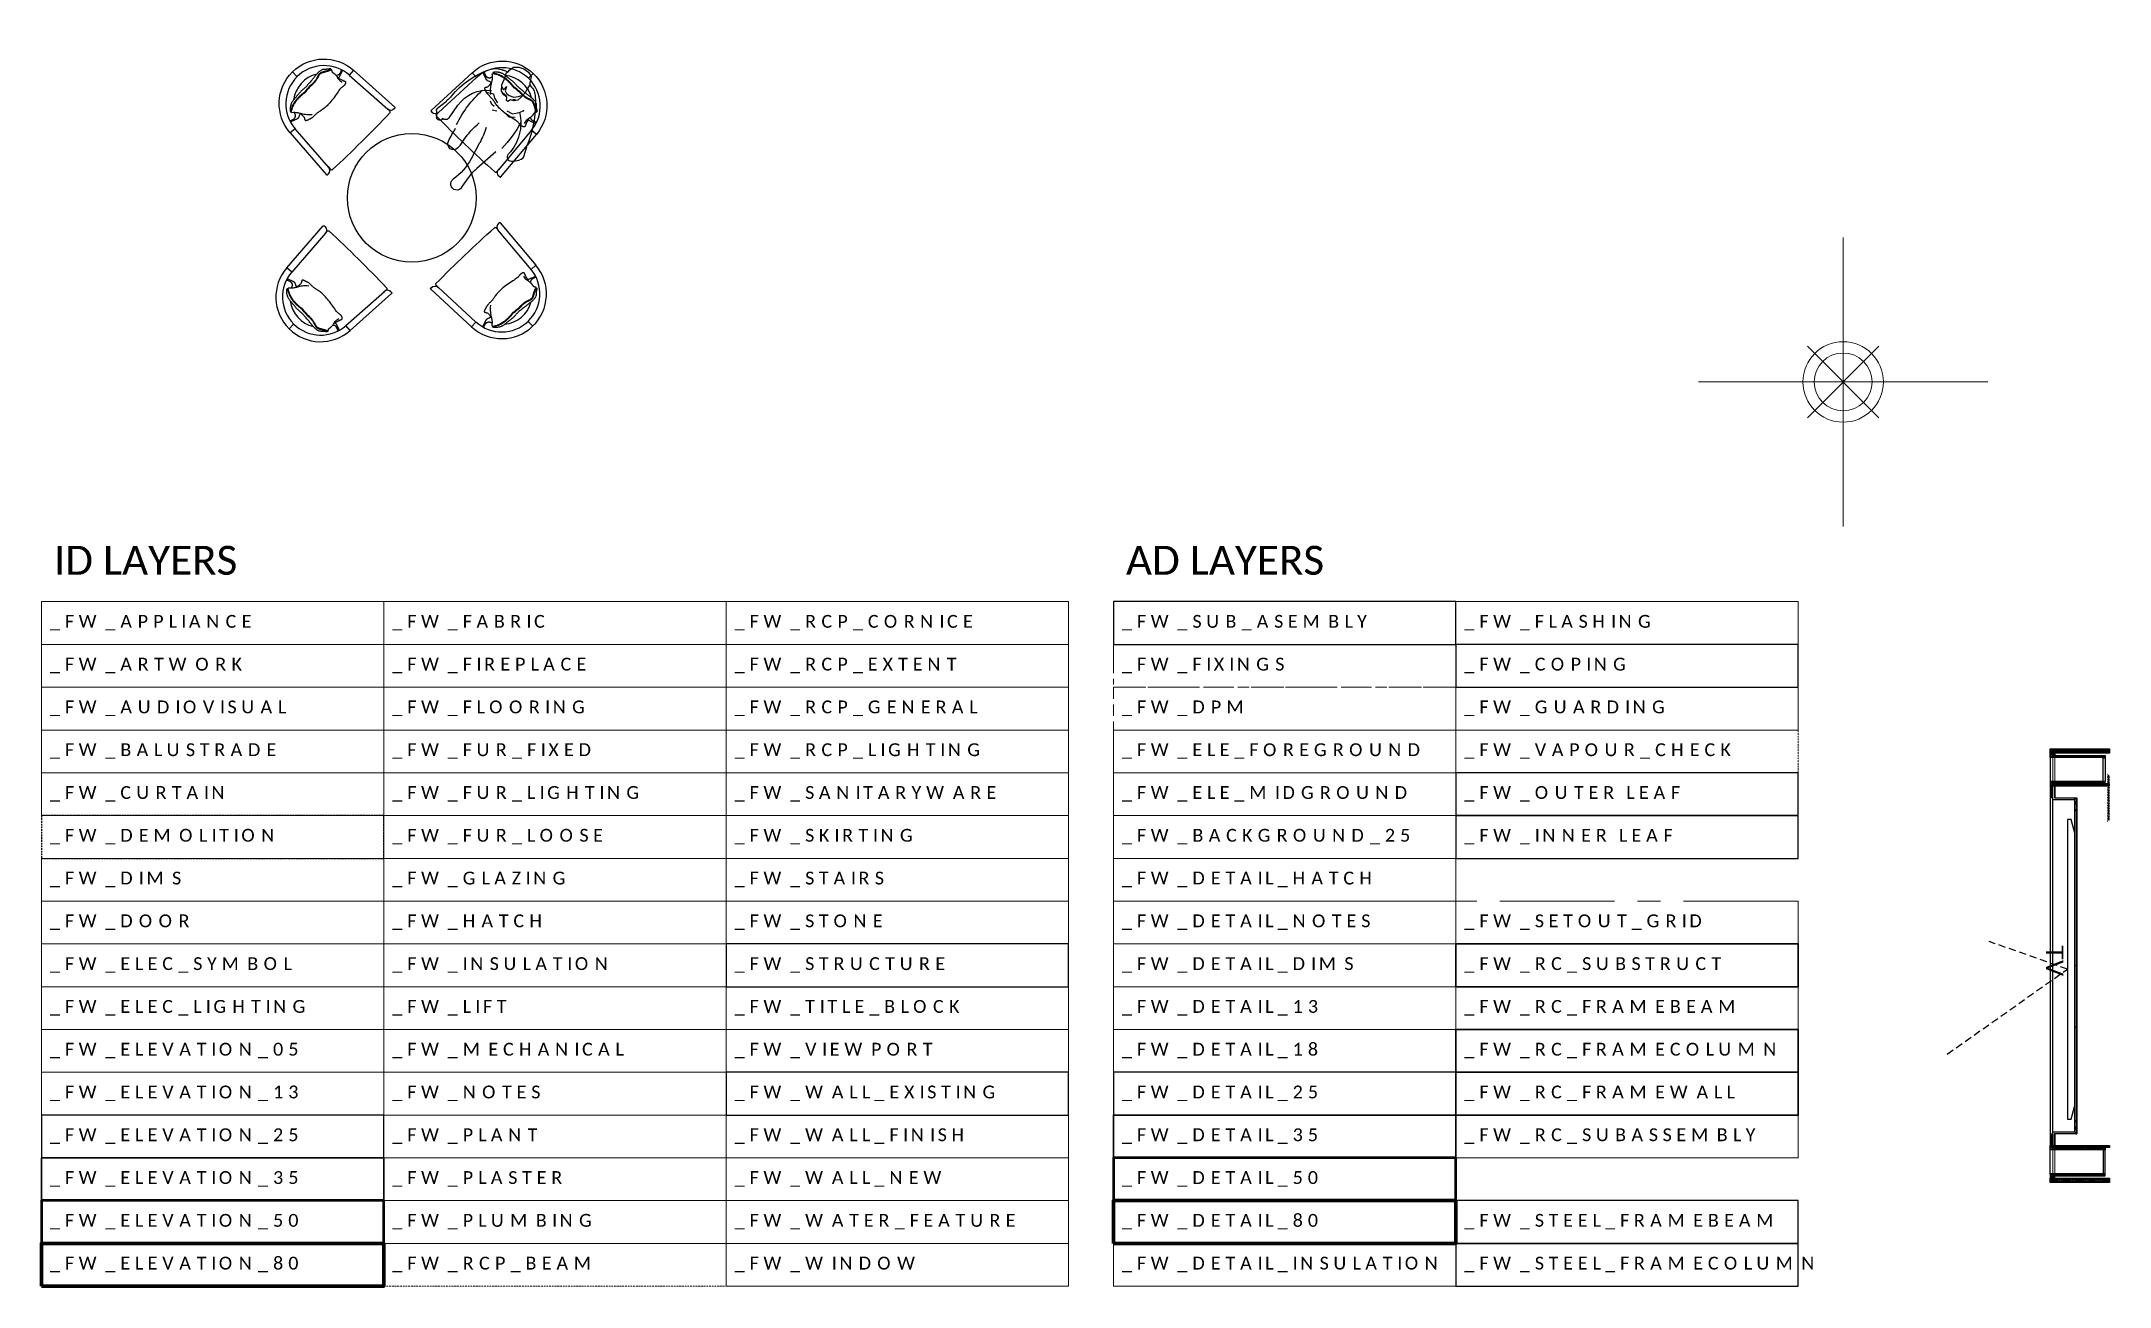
# Model space of a CAD drawing. Header units: millimetres. Extents: x -18512 to 101824, y -95768 to 52898.
# Drawn here: x -12461 to 1843, y -6259 to 2356 of the extents above; entities that cross this region are included whole.
import ezdxf

# ---------------------------------------------------------------- set-up
doc = ezdxf.new("R2010")
doc.units = ezdxf.units.MM
doc.header["$LTSCALE"] = 25
for name, pattern in [('ACAD_ISO10W100', [18, 12, -3, 0, -3]), ('CENTER', [50.8, 31.75, -6.35, 6.35, -6.35]), ('Dash', [6.35, 3.175, -3.175]), ('DASHED', [0.75, 0.5, -0.25]), ('DOT2', [3.175, 0, -3.175]), ('HIDDEN', [0.375, 0.25, -0.125]), ('HIDDEN2', [4.7625, 3.175, -1.5875]), ('HIDDENX2', [0.75, 0.5, -0.25]), ('TRATTEGGIATA', [19.05, 12.7, -6.35]), ('WD-HIDDEN', [3.25, 2.15, -1.1])]:
    doc.linetypes.add(name, pattern=pattern)
doc.layers.get('0').update_dxf_attribs({"color": 254, "lineweight": 0})
doc.layers.get('Defpoints').update_dxf_attribs({"lineweight": 0})
for name, color, linetype in [('0_Dimensions', 1, 'Continuous'), ('1547 I-StB-p-00-GA$0$WD-FURNITURE', 1, 'Continuous'), ('3_Joinery', 1, 'Continuous'), ('FURNITURE', 1, 'Continuous'), ('TEXT', 3, 'Continuous'), ('WD-FURNITURE-1', 1, 'Continuous'), ('WD-FURNITURE-2', 5, 'Continuous'), ('WD-FURNITURE-HIDDEN', 8, 'WD-HIDDEN'), ('WD-JOINERY-2', 5, 'Continuous')]:
    doc.layers.add(name, color=color, linetype=linetype)
for name, color, linetype, lineweight in [('_FW_APPLIANCE', 130, 'Continuous', 0), ('_FW_ARTWORK', 20, 'Continuous', 0), ('_FW_AUDIOVISUAL', 254, 'Continuous', 0), ('_FW_BALUSTRADE', 30, 'Continuous', 0), ('_FW_COPING', 53, 'Continuous', 25), ('_FW_CURTAIN', 44, 'Continuous', 0), ('_FW_DEMOLITION', 1, 'HIDDEN2', 25), ('_FW_DETAIL_13', 61, 'Continuous', 5), ('_FW_DETAIL_18', 31, 'Continuous', 13), ('_FW_DETAIL_25', 11, 'Continuous', 25), ('_FW_DETAIL_35', 13, 'Continuous', 35), ('_FW_DETAIL_50', 203, 'Continuous', 50), ('_FW_DETAIL_80', 220, 'Continuous', 80), ('_FW_DETAIL_DIMS', 110, 'Continuous', 9), ('_FW_DETAIL_HATCH', 145, 'Continuous', 15), ('_FW_DETAIL_INSULATION', 213, 'BATTING', 15), ('_FW_DETAIL_NOTES', 131, 'Continuous', 18), ('_FW_DIMS', 254, 'Continuous', 0), ('_FW_DOOR', 51, 'Continuous', 9), ('_FW_DPM', 232, 'HIDDEN2', 18), ('_FW_ELE_BACKGROUND', 254, 'Continuous', 18), ('_FW_ELE_FOREGROUND', 251, 'Continuous', 13), ('_FW_ELE_MIDGROUND', 253, 'Continuous', 18), ('_FW_ELEC_LIGHTING', 151, 'Continuous', 0), ('_FW_ELEC_SYMBOL', 253, 'Continuous', 0), ('_FW_ELEVATION_05', 8, 'Continuous', 5), ('_FW_ELEVATION_13', 3, 'Continuous', 13), ('_FW_ELEVATION_25', 4, 'Continuous', 25), ('_FW_ELEVATION_35', 5, 'Continuous', 35), ('_FW_ELEVATION_50', 6, 'Continuous', 50), ('_FW_ELEVATION_80', 7, 'Continuous', 80), ('_FW_FABRIC', 211, 'Continuous', 0), ('_FW_FIREPLACE', 232, 'Continuous', 0), ('_FW_FIXING', 130, 'CENTER', 9), ('_FW_FLASHING', 143, 'Continuous', 15), ('_FW_FLOORING', 233, 'Continuous', 0), ('_FW_FUR_FIXED', 62, 'Continuous', 0), ('_FW_FUR_LIGHTING', 40, 'Continuous', 0), ('_FW_FUR_LOOSE', 132, 'Continuous', 0), ('_FW_GLAZING', 230, 'Continuous', 13), ('_FW_GUARDING', 205, 'Continuous', 15), ('_FW_HATCH', 251, 'Continuous', 0), ('_FW_INNER_LEAF', 85, 'Continuous', 25), ('_FW_INSULATION', 6, 'ACAD_ISO10W100', 50), ('_FW_LIFT', 254, 'Continuous', 13), ('_FW_MECHANICAL', 131, 'HIDDEN2', 0), ('_FW_NOTES', 252, 'Continuous', 0), ('_FW_OUTER_LEAF', 147, 'Continuous', 25), ('_FW_PLANT', 112, 'Continuous', 0), ('_FW_PLASTER', 254, 'Continuous', 0), ('_FW_PLUMBING', 191, 'Continuous', 0), ('_FW_RC_FRAMEBEAM', 11, 'Continuous', 18), ('_FW_RC_FRAMECOLUMN', 13, 'Continuous', 30), ('_FW_RC_FRAMEWALL', 21, 'Continuous', 30), ('_FW_RC_SUBASSEMBLY', 31, 'Continuous', 20), ('_FW_RC_SUBSTRUCT', 20, 'Continuous', 30), ('_FW_RCP_BEAM', 6, 'HIDDEN', 0), ('_FW_RCP_CORNICE', 241, 'Continuous', 13), ('_FW_RCP_EXTENT', 254, 'Continuous', 13), ('_FW_RCP_GENERAL', 190, 'Continuous', 0), ('_FW_RCP_LIGHTING', 71, 'Continuous', 0), ('_FW_SANITARYWARE', 254, 'Continuous', 0), ('_FW_SETOUT_GRID', 253, 'CENTER', 13), ('_FW_SKIRTING', 171, 'Continuous', 0), ('_FW_STAIRS', 41, 'Continuous', 0), ('_FW_STEEL_FRAMEBEAM', 25, 'Continuous', 25), ('_FW_STEEL_FRAMECOLUMN', 55, 'Continuous', 25), ('_FW_STONE', 253, 'Continuous', 9), ('_FW_STRUCTURE', 240, 'Continuous', 25), ('_FW_SUB_ASSEMBLY', 150, 'Continuous', 25), ('_FW_TITLE_BLOCK', 251, 'Continuous', 25), ('_FW_VAPOUR_CHECK', 103, 'DASHED', 9), ('_FW_WALL_EXISTING', 150, 'Continuous', 25), ('_FW_WALL_FINISH', 254, 'Continuous', 13), ('_FW_WALL_NEW', 33, 'Continuous', 9), ('_FW_WATER_FEATURE', 143, 'Continuous', 0), ('_FW_WINDOW', 111, 'Continuous', 0), ('A200-1 Fine Outline', 8, 'Continuous', 9), ('FERRAMENTA', 242, 'Continuous', 13), ('hatch', 252, 'Continuous', 0), ('QUOTA', 251, 'Continuous', 13)]:
    doc.layers.add(name, color=color, linetype=linetype, lineweight=lineweight)
doc.layers.add('_FW_VIEWPORT', color=1, linetype='Continuous', lineweight=0, plot=False)
doc.styles.add('AV-X-BF-Architecture$0$DIM', font='arial.ttf')
doc.styles.add('FW_Calibri', font='calibri.ttf')
doc.linetypes.add('BATTING', pattern='A,0.00254,-2.54,[134,ltypeshp.shx,S=2.54,R=0,X=-2.54,Y=0],-5.08,[134,ltypeshp.shx,S=2.54,R=180,X=2.54,Y=0],-2.54', length=10.16254)

msp = doc.modelspace()

# ---------------------------------------------------------------- texts
at = {"lineweight": 0, "char_height": 200, "attachment_point": 1, "style": 'FW_Calibri'}
for s, insert in [('ID LAYERS', (-12375, -1133.9)), ('AD LAYERS', (-4960.2, -1133.9))]:
    msp.add_mtext_dynamic_manual_height_columns(s, width=8447.714, gutter_width=12.5, heights=[0], dxfattribs=dict(at, insert=insert))
at = {"layer": '_FW_APPLIANCE', "lineweight": 9, "insert": (-12402.1, -1665.6), "char_height": 88.803, "width": 2901.314, "attachment_point": 4, "style": 'FW_Calibri'}
msp.add_mtext('\\pxql;{\\T1.5;_FW_APPLIANCE}', dxfattribs=at)
at = {"layer": '_FW_ARTWORK', "insert": (-12402.1, -1961.6), "char_height": 88.803, "width": 2901.314, "attachment_point": 4, "style": 'FW_Calibri'}
msp.add_mtext('\\pxql;{\\T1.5;_FW_ARTWORK}', dxfattribs=at)
at = {"layer": '_FW_AUDIOVISUAL', "lineweight": 9, "insert": (-12402.1, -2257.6), "char_height": 88.803, "width": 2901.314, "attachment_point": 4, "style": 'FW_Calibri'}
msp.add_mtext('\\pxql;{\\T1.5;_FW_AUDIOVISUAL}', dxfattribs=at)
at = {"layer": '_FW_BALUSTRADE', "lineweight": 15, "insert": (-12402.1, -2553.7), "char_height": 88.803, "width": 2901.314, "attachment_point": 4, "style": 'FW_Calibri'}
msp.add_mtext('\\pxql;{\\T1.5;_FW_BALUSTRADE}', dxfattribs=at)
at = {"layer": '_FW_COPING', "insert": (-2619.3, -1961.6), "char_height": 88.803, "width": 2901.314, "attachment_point": 4, "style": 'FW_Calibri'}
msp.add_mtext('\\pxql;{\\T1.5;_FW_COPING}', dxfattribs=at)
at = {"layer": '_FW_CURTAIN', "lineweight": 9, "insert": (-12402.1, -2849.7), "char_height": 88.803, "width": 2901.314, "attachment_point": 4, "style": 'FW_Calibri'}
msp.add_mtext('\\pxql;{\\T1.5;_FW_CURTAIN}', dxfattribs=at)
at = {"layer": '_FW_DEMOLITION', "linetype": 'HIDDENX2', "insert": (-12402.1, -3145.7), "char_height": 88.803, "width": 2901.314, "attachment_point": 4, "style": 'FW_Calibri'}
msp.add_mtext('\\pxql;{\\T1.5;_FW_DEMOLITION}', dxfattribs=at)
at = {"layer": '_FW_DETAIL_13', "insert": (-4987.4, -4329.7), "char_height": 88.803, "width": 2901.314, "attachment_point": 4, "style": 'FW_Calibri'}
msp.add_mtext('\\pxql;{\\T1.5;_FW_DETAIL_13}', dxfattribs=at)
at = {"layer": '_FW_DETAIL_18', "insert": (-4987.4, -4625.7), "char_height": 88.803, "width": 2901.314, "attachment_point": 4, "style": 'FW_Calibri'}
msp.add_mtext('\\pxql;{\\T1.5;_FW_DETAIL_18}', dxfattribs=at)
at = {"layer": '_FW_DETAIL_25', "insert": (-4987.4, -4921.7), "char_height": 88.803, "width": 2901.314, "attachment_point": 4, "style": 'FW_Calibri'}
msp.add_mtext('\\pxql;{\\T1.5;_FW_DETAIL_25}', dxfattribs=at)
at = {"layer": '_FW_DETAIL_35', "insert": (-4987.4, -5217.7), "char_height": 88.803, "width": 2901.314, "attachment_point": 4, "style": 'FW_Calibri'}
msp.add_mtext('\\pxql;{\\T1.5;_FW_DETAIL_35}', dxfattribs=at)
at = {"layer": '_FW_DETAIL_50', "insert": (-4987.4, -5513.7), "char_height": 88.803, "width": 2901.314, "attachment_point": 4, "style": 'FW_Calibri'}
msp.add_mtext('\\pxql;{\\T1.5;_FW_DETAIL_50}', dxfattribs=at)
at = {"layer": '_FW_DETAIL_80', "insert": (-4987.4, -5809.8), "char_height": 88.803, "width": 2901.314, "attachment_point": 4, "style": 'FW_Calibri'}
msp.add_mtext('\\pxql;{\\T1.5;_FW_DETAIL_80}', dxfattribs=at)
at = {"layer": '_FW_DETAIL_DIMS', "insert": (-4987.4, -4033.7), "char_height": 88.803, "width": 2901.314, "attachment_point": 4, "style": 'FW_Calibri'}
msp.add_mtext('\\pxql;{\\T1.5;_FW_DETAIL_DIMS}', dxfattribs=at)
at = {"layer": '_FW_DETAIL_HATCH', "lineweight": 0, "insert": (-4987.4, -3441.7), "char_height": 88.803, "width": 2901.314, "attachment_point": 4, "style": 'FW_Calibri'}
msp.add_mtext('\\pxql;{\\T1.5;_FW_DETAIL_HATCH}', dxfattribs=at)
at = {"layer": '_FW_DETAIL_INSULATION', "color": 200, "ltscale": 2, "insert": (-4987.4, -6105.8), "char_height": 88.803, "width": 2901.314, "attachment_point": 4, "style": 'FW_Calibri'}
msp.add_mtext('\\pxql;{\\T1.5;_FW_DETAIL_INSULATION}', dxfattribs=at)
at = {"layer": '_FW_DETAIL_NOTES', "lineweight": 0, "insert": (-4987.4, -3737.7), "char_height": 88.803, "width": 2901.314, "attachment_point": 4, "style": 'FW_Calibri'}
msp.add_mtext('\\pxql;{\\T1.5;_FW_DETAIL_NOTES}', dxfattribs=at)
at = {"layer": '_FW_DIMS', "lineweight": 0, "insert": (-12402.1, -3441.7), "char_height": 88.803, "width": 2901.314, "attachment_point": 4, "style": 'FW_Calibri'}
msp.add_mtext('\\pxql;{\\T1.5;_FW_DIMS}', dxfattribs=at)
at = {"layer": '_FW_DOOR', "insert": (-12402.1, -3737.7), "char_height": 88.803, "width": 2901.314, "attachment_point": 4, "style": 'FW_Calibri'}
msp.add_mtext('\\pxql;{\\T1.5;_FW_DOOR}', dxfattribs=at)
at = {"layer": '_FW_DPM', "insert": (-4987.4, -2257.6), "char_height": 88.803, "width": 2901.314, "attachment_point": 4, "style": 'FW_Calibri'}
msp.add_mtext('\\pxql;{\\T1.5;_FW_DPM}', dxfattribs=at)
at = {"layer": '_FW_ELE_BACKGROUND', "insert": (-4987.4, -3145.7), "char_height": 88.803, "width": 2901.314, "attachment_point": 4, "style": 'FW_Calibri'}
msp.add_mtext('\\pxql;{\\T1.5;_FW_BACKGROUND_25}', dxfattribs=at)
at = {"layer": '_FW_ELE_FOREGROUND', "insert": (-4987.4, -2553.7), "char_height": 88.803, "width": 2901.314, "attachment_point": 4, "style": 'FW_Calibri'}
msp.add_mtext('\\pxql;{\\T1.5;_FW_ELE_FOREGROUND}', dxfattribs=at)
at = {"layer": '_FW_ELE_MIDGROUND', "insert": (-4987.4, -2849.7), "char_height": 88.803, "width": 2901.314, "attachment_point": 4, "style": 'FW_Calibri'}
msp.add_mtext('\\pxql;{\\T1.5;_FW_ELE_MIDGROUND}', dxfattribs=at)
at = {"layer": '_FW_ELEC_LIGHTING', "lineweight": 9, "insert": (-12402.1, -4329.7), "char_height": 88.803, "width": 2901.314, "attachment_point": 4, "style": 'FW_Calibri'}
msp.add_mtext('\\pxql;{\\T1.5;_FW_ELEC_LIGHTING}', dxfattribs=at)
at = {"layer": '_FW_ELEC_SYMBOL', "lineweight": 9, "insert": (-12402.1, -4033.7), "char_height": 88.803, "width": 2901.314, "attachment_point": 4, "style": 'FW_Calibri'}
msp.add_mtext('\\pxql;{\\T1.5;_FW_ELEC_SYMBOL}', dxfattribs=at)
at = {"layer": '_FW_ELEVATION_05', "insert": (-12402.1, -4625.7), "char_height": 88.803, "width": 2901.314, "attachment_point": 4, "style": 'FW_Calibri'}
msp.add_mtext('\\pxql;{\\T1.5;_FW_ELEVATION_05}', dxfattribs=at)
at = {"layer": '_FW_ELEVATION_13', "insert": (-12402.1, -4921.7), "char_height": 88.803, "width": 2901.314, "attachment_point": 4, "style": 'FW_Calibri'}
msp.add_mtext('\\pxql;{\\T1.5;_FW_ELEVATION_13}', dxfattribs=at)
at = {"layer": '_FW_ELEVATION_25', "insert": (-12402.1, -5217.7), "char_height": 88.803, "width": 2901.314, "attachment_point": 4, "style": 'FW_Calibri'}
msp.add_mtext('\\pxql;{\\T1.5;_FW_ELEVATION_25}', dxfattribs=at)
at = {"layer": '_FW_ELEVATION_35', "insert": (-12402.1, -5513.7), "char_height": 88.803, "width": 2901.314, "attachment_point": 4, "style": 'FW_Calibri'}
msp.add_mtext('\\pxql;{\\T1.5;_FW_ELEVATION_35}', dxfattribs=at)
at = {"layer": '_FW_ELEVATION_50', "insert": (-12402.1, -5809.8), "char_height": 88.803, "width": 2901.314, "attachment_point": 4, "style": 'FW_Calibri'}
msp.add_mtext('\\pxql;{\\T1.5;_FW_ELEVATION_50}', dxfattribs=at)
at = {"layer": '_FW_ELEVATION_80', "insert": (-12402.1, -6105.8), "char_height": 88.803, "width": 2901.314, "attachment_point": 4, "style": 'FW_Calibri'}
msp.add_mtext('\\pxql;{\\T1.5;_FW_ELEVATION_80}', dxfattribs=at)
at = {"layer": '_FW_FABRIC', "lineweight": 15, "insert": (-10034, -1665.6), "char_height": 88.803, "width": 2901.314, "attachment_point": 4, "style": 'FW_Calibri'}
msp.add_mtext('\\pxql;{\\T1.5;_FW_FABRIC}', dxfattribs=at)
at = {"layer": '_FW_FIREPLACE', "lineweight": 15, "insert": (-10034, -1961.6), "char_height": 88.803, "width": 2901.314, "attachment_point": 4, "style": 'FW_Calibri'}
msp.add_mtext('\\pxql;{\\T1.5;_FW_FIREPLACE}', dxfattribs=at)
at = {"layer": '_FW_FIXING', "ltscale": 0.25, "insert": (-4987.4, -1961.6), "char_height": 88.803, "width": 2901.314, "attachment_point": 4, "style": 'FW_Calibri'}
msp.add_mtext('\\pxql;{\\T1.5;_FW_FIXINGS}', dxfattribs=at)
at = {"layer": '_FW_FLASHING', "insert": (-2619.3, -1665.6), "char_height": 88.803, "width": 2901.314, "attachment_point": 4, "style": 'FW_Calibri'}
msp.add_mtext('\\pxql;{\\T1.5;_FW_FLASHING}', dxfattribs=at)
at = {"layer": '_FW_FLOORING', "insert": (-10034, -2257.6), "char_height": 88.803, "width": 2901.314, "attachment_point": 4, "style": 'FW_Calibri'}
msp.add_mtext('\\pxql;{\\T1.5;_FW_FLOORING}', dxfattribs=at)
at = {"layer": '_FW_FUR_FIXED', "lineweight": 15, "insert": (-10034, -2553.7), "char_height": 88.803, "width": 2901.314, "attachment_point": 4, "style": 'FW_Calibri'}
msp.add_mtext('\\pxql;{\\T1.5;_FW_FUR_FIXED}', dxfattribs=at)
at = {"layer": '_FW_FUR_LIGHTING', "lineweight": 9, "insert": (-10034, -2849.7), "char_height": 88.803, "width": 2901.314, "attachment_point": 4, "style": 'FW_Calibri'}
msp.add_mtext('\\pxql;{\\T1.5;_FW_FUR_LIGHTING}', dxfattribs=at)
at = {"layer": '_FW_FUR_LOOSE', "lineweight": 15, "insert": (-10034, -3145.7), "char_height": 88.803, "width": 2901.314, "attachment_point": 4, "style": 'FW_Calibri'}
msp.add_mtext('\\pxql;{\\T1.5;_FW_FUR_LOOSE}', dxfattribs=at)
at = {"layer": '_FW_GLAZING', "insert": (-10034, -3441.7), "char_height": 88.803, "width": 2901.314, "attachment_point": 4, "style": 'FW_Calibri'}
msp.add_mtext('\\pxql;{\\T1.5;_FW_GLAZING}', dxfattribs=at)
at = {"layer": '_FW_GUARDING', "insert": (-2619.3, -2257.6), "char_height": 88.803, "width": 2901.314, "attachment_point": 4, "style": 'FW_Calibri'}
msp.add_mtext('\\pxql;{\\T1.5;_FW_GUARDING}', dxfattribs=at)
at = {"layer": '_FW_HATCH', "lineweight": 0, "insert": (-10034, -3737.7), "char_height": 88.803, "width": 2901.314, "attachment_point": 4, "style": 'FW_Calibri'}
msp.add_mtext('\\pxql;{\\T1.5;_FW_HATCH}', dxfattribs=at)
at = {"layer": '_FW_INNER_LEAF', "insert": (-2619.3, -2849.7), "char_height": 88.803, "width": 2901.314, "attachment_point": 4, "style": 'FW_Calibri'}
msp.add_mtext('\\pxql;{\\T1.5;_FW_OUTER LEAF}', dxfattribs=at)
at = {"layer": '_FW_INSULATION', "insert": (-10034, -4033.7), "char_height": 88.803, "width": 2901.314, "attachment_point": 4, "style": 'FW_Calibri'}
msp.add_mtext('\\pxql;{\\T1.5;_FW_INSULATION}', dxfattribs=at)
at = {"layer": '_FW_LIFT', "insert": (-10034, -4329.7), "char_height": 88.803, "width": 2901.314, "attachment_point": 4, "style": 'FW_Calibri'}
msp.add_mtext('\\pxql;{\\T1.5;_FW_LIFT}', dxfattribs=at)
at = {"layer": '_FW_MECHANICAL', "lineweight": 9, "insert": (-10034, -4625.7), "char_height": 88.803, "width": 2901.314, "attachment_point": 4, "style": 'FW_Calibri'}
msp.add_mtext('\\pxql;{\\T1.5;_FW_MECHANICAL}', dxfattribs=at)
at = {"layer": '_FW_NOTES', "lineweight": 0, "insert": (-10034, -4921.7), "char_height": 88.803, "width": 2901.314, "attachment_point": 4, "style": 'FW_Calibri'}
msp.add_mtext('\\pxql;{\\T1.5;_FW_NOTES}', dxfattribs=at)
at = {"layer": '_FW_OUTER_LEAF', "insert": (-2619.3, -3145.7), "char_height": 88.803, "width": 2901.314, "attachment_point": 4, "style": 'FW_Calibri'}
msp.add_mtext('\\pxql;{\\T1.5;_FW_INNER LEAF}', dxfattribs=at)
at = {"layer": '_FW_PLANT', "lineweight": 0, "insert": (-10034, -5217.7), "char_height": 88.803, "width": 2901.314, "attachment_point": 4, "style": 'FW_Calibri'}
msp.add_mtext('\\pxql;{\\T1.5;_FW_PLANT}', dxfattribs=at)
at = {"layer": '_FW_PLASTER', "insert": (-10034, -5513.7), "char_height": 88.803, "width": 2901.314, "attachment_point": 4, "style": 'FW_Calibri'}
msp.add_mtext('\\pxql;{\\T1.5;_FW_PLASTER}', dxfattribs=at)
at = {"layer": '_FW_PLUMBING', "lineweight": 9, "insert": (-10034, -5809.8), "char_height": 88.803, "width": 2901.314, "attachment_point": 4, "style": 'FW_Calibri'}
msp.add_mtext('\\pxql;{\\T1.5;_FW_PLUMBING}', dxfattribs=at)
at = {"layer": '_FW_RC_FRAMEBEAM', "insert": (-2619.3, -4329.7), "char_height": 88.803, "width": 2901.314, "attachment_point": 4, "style": 'FW_Calibri'}
msp.add_mtext('\\pxql;{\\T1.5;_FW_RC_FRAMEBEAM}', dxfattribs=at)
at = {"layer": '_FW_RC_FRAMECOLUMN', "insert": (-2619.3, -4625.7), "char_height": 88.803, "width": 2901.314, "attachment_point": 4, "style": 'FW_Calibri'}
msp.add_mtext('\\pxql;{\\T1.5;_FW_RC_FRAMECOLUMN}', dxfattribs=at)
at = {"layer": '_FW_RC_FRAMEWALL', "insert": (-2619.3, -4921.7), "char_height": 88.803, "width": 2901.314, "attachment_point": 4, "style": 'FW_Calibri'}
msp.add_mtext('\\pxql;{\\T1.5;_FW_RC_FRAMEWALL}', dxfattribs=at)
at = {"layer": '_FW_RC_SUBASSEMBLY', "insert": (-2619.3, -5217.7), "char_height": 88.803, "width": 2901.314, "attachment_point": 4, "style": 'FW_Calibri'}
msp.add_mtext('\\pxql;{\\T1.5;_FW_RC_SUBASSEMBLY}', dxfattribs=at)
at = {"layer": '_FW_RC_SUBSTRUCT', "insert": (-2619.3, -4033.7), "char_height": 88.803, "width": 2901.314, "attachment_point": 4, "style": 'FW_Calibri'}
msp.add_mtext('\\pxql;{\\T1.5;_FW_RC_SUBSTRUCT}', dxfattribs=at)
at = {"layer": '_FW_RCP_BEAM', "lineweight": 9, "insert": (-10034, -6105.8), "char_height": 88.803, "width": 2901.314, "attachment_point": 4, "style": 'FW_Calibri'}
msp.add_mtext('\\pxql;{\\T1.5;_FW_RCP_BEAM}', dxfattribs=at)
at = {"layer": '_FW_RCP_CORNICE', "lineweight": 9, "insert": (-7665.9, -1665.6), "char_height": 88.803, "width": 2901.314, "attachment_point": 4, "style": 'FW_Calibri'}
msp.add_mtext('\\pxql;{\\T1.5;_FW_RCP_CORNICE}', dxfattribs=at)
at = {"layer": '_FW_RCP_EXTENT', "insert": (-7665.9, -1961.6), "char_height": 88.803, "width": 2901.314, "attachment_point": 4, "style": 'FW_Calibri'}
msp.add_mtext('\\pxql;{\\T1.5;_FW_RCP_EXTENT}', dxfattribs=at)
at = {"layer": '_FW_RCP_GENERAL', "insert": (-7665.9, -2257.6), "char_height": 88.803, "width": 2901.314, "attachment_point": 4, "style": 'FW_Calibri'}
msp.add_mtext('\\pxql;{\\T1.5;_FW_RCP_GENERAL}', dxfattribs=at)
at = {"layer": '_FW_RCP_LIGHTING', "lineweight": 9, "insert": (-7665.9, -2553.7), "char_height": 88.803, "width": 2901.314, "attachment_point": 4, "style": 'FW_Calibri'}
msp.add_mtext('\\pxql;{\\T1.5;_FW_RCP_LIGHTING}', dxfattribs=at)
at = {"layer": '_FW_SANITARYWARE', "lineweight": 0, "insert": (-7665.9, -2849.7), "char_height": 88.803, "width": 2901.314, "attachment_point": 4, "style": 'FW_Calibri'}
msp.add_mtext('\\pxql;{\\T1.5;_FW_SANITARYWARE}', dxfattribs=at)
at = {"layer": '_FW_SETOUT_GRID', "insert": (-2619.3, -3737.7), "char_height": 88.803, "width": 2901.314, "attachment_point": 4, "style": 'FW_Calibri'}
msp.add_mtext('\\pxql;{\\T1.5;_FW_SETOUT_GRID}', dxfattribs=at)
at = {"layer": '_FW_SKIRTING', "lineweight": 15, "insert": (-7665.9, -3145.7), "char_height": 88.803, "width": 2901.314, "attachment_point": 4, "style": 'FW_Calibri'}
msp.add_mtext('\\pxql;{\\T1.5;_FW_SKIRTING}', dxfattribs=at)
at = {"layer": '_FW_STAIRS', "lineweight": 9, "insert": (-7665.9, -3441.7), "char_height": 88.803, "width": 2901.314, "attachment_point": 4, "style": 'FW_Calibri'}
msp.add_mtext('\\pxql;{\\T1.5;_FW_STAIRS}', dxfattribs=at)
at = {"layer": '_FW_STEEL_FRAMEBEAM', "insert": (-2619.3, -5809.8), "char_height": 88.803, "width": 2901.314, "attachment_point": 4, "style": 'FW_Calibri'}
msp.add_mtext('\\pxql;{\\T1.5;_FW_STEEL_FRAMEBEAM}', dxfattribs=at)
at = {"layer": '_FW_STEEL_FRAMECOLUMN', "insert": (-2619.3, -6105.8), "char_height": 88.803, "width": 2901.314, "attachment_point": 4, "style": 'FW_Calibri'}
msp.add_mtext('\\pxql;{\\T1.5;_FW_STEEL_FRAMECOLUMN}', dxfattribs=at)
at = {"layer": '_FW_STONE', "lineweight": 9, "insert": (-7665.9, -3737.7), "char_height": 88.803, "width": 2901.314, "attachment_point": 4, "style": 'FW_Calibri'}
msp.add_mtext('{\\T1.5;_FW_STONE}', dxfattribs=at)
at = {"layer": '_FW_STRUCTURE', "insert": (-7665.9, -4033.7), "char_height": 88.803, "width": 2901.314, "attachment_point": 4, "style": 'FW_Calibri'}
msp.add_mtext('\\pxql;{\\T1.5;_FW_STRUCTURE}', dxfattribs=at)
at = {"layer": '_FW_SUB_ASSEMBLY', "insert": (-4987.4, -1665.6), "char_height": 88.803, "width": 2901.314, "attachment_point": 4, "style": 'FW_Calibri'}
msp.add_mtext('\\pxql;{\\T1.5;_FW_SUB_ASEMBLY}', dxfattribs=at)
at = {"layer": '_FW_TITLE_BLOCK', "lineweight": 0, "insert": (-7665.9, -4329.7), "char_height": 88.803, "width": 2901.314, "attachment_point": 4, "style": 'FW_Calibri'}
msp.add_mtext('\\pxql;{\\T1.5;_FW_TITLE_BLOCK}', dxfattribs=at)
at = {"layer": '_FW_VAPOUR_CHECK', "insert": (-2619.3, -2553.7), "char_height": 88.803, "width": 2901.314, "attachment_point": 4, "style": 'FW_Calibri'}
msp.add_mtext('\\pxql;{\\T1.5;_FW_VAPOUR_CHECK}', dxfattribs=at)
at = {"layer": '_FW_VIEWPORT', "lineweight": 0, "insert": (-7665.9, -4625.7), "char_height": 88.803, "width": 2901.314, "attachment_point": 4, "style": 'FW_Calibri'}
msp.add_mtext('\\pxql;{\\T1.5;_FW_VIEWPORT}', dxfattribs=at)
at = {"layer": '_FW_WALL_EXISTING', "insert": (-7665.9, -4921.7), "char_height": 88.803, "width": 2901.314, "attachment_point": 4, "style": 'FW_Calibri'}
msp.add_mtext('\\pxql;{\\T1.5;_FW_WALL_EXISTING}', dxfattribs=at)
at = {"layer": '_FW_WALL_FINISH', "insert": (-7665.9, -5217.7), "char_height": 88.803, "width": 2901.314, "attachment_point": 4, "style": 'FW_Calibri'}
msp.add_mtext('\\pxql;{\\T1.5;_FW_WALL_FINISH}', dxfattribs=at)
at = {"layer": '_FW_WALL_NEW', "lineweight": 9, "insert": (-7665.9, -5513.7), "char_height": 88.803, "width": 3049.318, "attachment_point": 4, "style": 'FW_Calibri'}
msp.add_mtext('{\\T1.5;_FW_WALL_NEW}', dxfattribs=at)
at = {"layer": '_FW_WATER_FEATURE', "lineweight": 9, "insert": (-7665.9, -5809.8), "char_height": 88.803, "width": 2901.314, "attachment_point": 4, "style": 'FW_Calibri'}
msp.add_mtext('\\pxql;{\\T1.5;_FW_WATER_FEATURE}', dxfattribs=at)
at = {"layer": '_FW_WINDOW', "lineweight": 9, "insert": (-7665.9, -6105.8), "char_height": 88.803, "width": 2901.314, "attachment_point": 4, "style": 'FW_Calibri'}
msp.add_mtext('\\pxql;{\\T1.5;_FW_WINDOW}', dxfattribs=at)
at = {"layer": 'TEXT', "insert": (1523.8, -4110.8), "char_height": 120, "attachment_point": 3, "rotation": 270, "style": 'AV-X-BF-Architecture$0$DIM'}
msp.add_mtext_dynamic_manual_height_columns('TV', width=1026.207, gutter_width=1100, heights=[0], dxfattribs=at)

# ---------------------------------------------------------------- blocks, each defined once
blk = doc.blocks.new('A$C8985d8ab')
at = {"layer": 'WD-JOINERY-2', "color": 9}
for p, q in [((366, 635), (399, 672)), ((498, 669), (430, 683)), ((369, 500), (203, 440)), ((742, 426), (751, 444)), ((37, 411), (131, 423)), ((369, 371), (243, 373)), ((749, 349), (742, 378)), ((892, 306), (887, 268)), ((335, 265), (286, 260)), ((418, 3), (380, 24)), ((419, 103), (524, 114)), ((433, 5), (433, 5)), ((440, 2), (511, 31)), ((463, 113), (463, 113)), ((463, 113), (463, 113))]:
    blk.add_line(p, q, dxfattribs=at)
for points in [[(631, 435), (622, 461), (644, 501)], [(653, 428), (654, 473), (683, 509), (708, 531), (717, 529)], [(781, 320), (768, 339), (799, 346), (768, 353), (757, 370), (754, 393), (760, 426), (778, 452), (796, 467)], [(618, 368), (608, 338)], [(636, 338), (642, 317), (658, 298)], [(697, 240), (707, 272), (712, 292), (688, 313), (670, 346)]]:
    blk.add_lwpolyline(points, dxfattribs=at)
blk.add_lwpolyline([(715, 392), (735, 383), (739, 358), (754, 332), (793, 312), (852, 307), (883, 299), (890, 306), (911, 310), (939, 323), (958, 355), (965, 391), (959, 432), (942, 462), (906, 474), (892, 477), (892, 481), (858, 480), (819, 479), (780, 470), (755, 460), (738, 440), (733, 415), (713, 403)], close=True, dxfattribs=at)
for centre, radius, start, end in [((390, 614), 31.5, 139.1544, 284.4986), ((475, 283), 310, 47.399, 104.4986), ((424, 650), 33.2, 78.6121, 139.1544), ((552, 938), 274, 258.6122, 262.6732), ((417, -113), 786, 57.4457, 82.6731), ((91, 750), 330, 277.0987, 289.8724), ((620, -235), 787, 89.3213, 105.5828), ((786, 465), 99.9, 7.643, 57.4457), ((42, 370), 41.8, 97.0986, 295.744), ((238, -36), 409, 89.278, 115.744), ((259, 918), 657, 276.5769, 290.3058), ((379, -76), 447, 76.5459, 91.1753), ((275, 217), 40.4, 102.8076, 268.1986), ((305, 84), 177, 96.3655, 102.8076), ((323, 1719), 1543, 268.1986, 271.9976), ((443, 911), 742, 266.8808, 289.977), ((498, 356), 243, 276.1017, 338.7228), ((457, 613), 577, 280.0982, 312.4672), ((763, 279), 124, 312.4672, 355.2768), ((391, 44), 22.2, 89.0247, 240.7369), ((422, 72), 31.2, 96.1016, 190.2634), ((430, 25), 24.9, 240.7369, 292.0145), ((601, -192), 240, 100.0982, 112.0145)]:
    blk.add_arc(centre, radius, start, end, dxfattribs=at)
blk = doc.blocks.new('Kubikina K6100 fronte')
at = {"layer": 'FERRAMENTA', "linetype": 'TRATTEGGIATA', "ltscale": 0.2}
for points in [[(7, -36), (7, -36, 0.4142136), (14, -29), (14, 29, 0.4142136), (7, 36), (7, 36, 0.4142136), (0, 29), (0, -29, 0.4142136)], [(5, -22.5), (9, -22.5, 0.4142136), (14, -17.5), (14, 17.5, 0.4142136), (9, 22.5), (5, 22.5, 0.4142136), (0, 17.5), (0, -17.5, 0.4142136)]]:
    blk.add_lwpolyline(points, format="xyb", close=True, dxfattribs=at)
for centre in [(7, 27.5), (7, -27.5)]:
    blk.add_circle(centre, 2, dxfattribs=at)
blk = doc.blocks.new('*U351')
at = {"layer": 'WD-FURNITURE-1', "linetype": 'ByBlock'}
blk.add_lwpolyline([(-27, -1115), (0, -1013), (0, 1010), (-27, 1112), (-54, 1112), (-54, -1115)], close=True, dxfattribs=at)
at = {"layer": 'WD-FURNITURE-HIDDEN'}
blk.add_lwpolyline([(-947, -632), (-54, 0), (-637, 205)], dxfattribs=at)

# ---------------------------------------------------------------- hatches: boundary and pattern name
at = {"layer": '3_Joinery'}
h = msp.add_hatch(dxfattribs=at)
h.set_pattern_fill('AR-SAND', color=8, scale=0.25, angle=719.95443)
h.set_pattern_definition([(37.4544268, (777074.644, -860151.656), (-0.39027568, 12.23564523), [0, -9.652, 0, -10.795, 0, -10.31875]), (7.4544268, (777074.644, -860151.656), (11.25233264, 17.91168305), [0, -5.207, 0, -8.6995, 0, -3.33375]), (327.4544268, (777066.833, -860151.65), (19.77483158, 0.02020067), [0, -3.175, 0, -11.43, 0, -14.9225]), (317.4544268, (777066.833, -860151.65), (19.09333824, 5.55804795), [0, -1.5875, 0, -7.493, 0, -8.5725])])
edge = h.paths.add_edge_path()
edge.add_line((1449.8, -2795.1), (1446, -2795.1))
edge.add_arc((1445.9, -2802.5), 7.42, 449.0536, 540.94502)
edge.add_line((1438.5, -2802.7), (1438.5, -2869.9))
edge.add_arc((1443.7, -2869.9), 5.28, 179.99912, 269.99912)
edge.add_line((1443.7, -2875.2), (1449.8, -2875.2))
edge.add_line((1449.8, -2875.2), (1449.8, -2795.1))
h = msp.add_hatch(dxfattribs=at)
h.set_pattern_fill('AR-SAND', color=8, scale=0.25, angle=719.95443)
h.set_pattern_definition([(37.4544268, (777075.691, -858987.042), (-0.39027568, 12.23564523), [0, -9.652, 0, -10.795, 0, -10.31875]), (7.4544268, (777075.69, -858987.042), (11.25233264, 17.91168305), [0, -5.207, 0, -8.6995, 0, -3.33375]), (327.4544268, (777067.88, -858987.036), (19.77483158, 0.02020067), [0, -3.175, 0, -11.43, 0, -14.9225]), (317.4544268, (777067.88, -858987.036), (19.09333824, 5.55804795), [0, -1.5875, 0, -7.493, 0, -8.5725])])
edge = h.paths.add_edge_path()
edge.add_line((1449.8, -5282.5), (1446, -5282.5))
edge.add_arc((1445.9, -5275.1), 7.42, 179.05385, 270.94527, ccw=False)
edge.add_line((1438.5, -5275), (1438.5, -5207.8))
edge.add_arc((1443.7, -5207.8), 5.28, 449.99975, 539.99975, ccw=False)
edge.add_line((1443.7, -5202.5), (1449.8, -5202.5))
edge.add_line((1449.8, -5202.5), (1449.8, -5282.5))
at = {"layer": '_FW_HATCH', "lineweight": 15, "extrusion": (0, 0, -1)}
h = msp.add_hatch(dxfattribs=at)
h.set_pattern_fill('ANSI31', color=8, scale=2.5, angle=90.04557, style=0)
h.set_pattern_definition([(135.0455732, (-767071.173, -915990.513), (-5.608193976, -5.617122624), [])])
h.paths.add_polyline_path([(-1432.4, -2568.2), (-1432.4, -2539.6), (-1842.4, -2539.6), (-1842.4, -2568.2)])
at = {"layer": '_FW_HATCH', "lineweight": 15}
h = msp.add_hatch(dxfattribs=at)
h.set_pattern_fill('ANSI31', color=8, scale=2.5, angle=629.95443, style=0)
h.set_pattern_definition([(314.9544268, (767105.754, -869640.5894), (5.617122624, 5.608193976), [])])
h.paths.add_polyline_path([(1432.4, -2569.7), (1432.4, -2598.4), (1449.8, -2598.4), (1449.8, -2583.3), (1462.6, -2583.3), (1462.6, -2569.7)])
h = msp.add_hatch(dxfattribs=at)
h.set_pattern_fill('ANSI31', color=8, scale=2.5, angle=629.95443, style=0)
h.set_pattern_definition([(314.9544268, (767145.724, -869660.621), (5.617122624, 5.608193976), [])])
h.paths.add_polyline_path([(1461.8, -2598.4), (1461.8, -2585.6), (1452, -2585.6), (1452, -2598.4)])
h = msp.add_hatch(dxfattribs=at)
h.set_pattern_fill('ANSI31', color=8, scale=2.5, angle=629.95443, style=0)
h.set_pattern_definition([(314.9544268, (767005.326, -863577.256), (5.617122624, 5.608193976), [])])
h.paths.add_polyline_path([(1464.1, -2598.4), (1464.1, -2584.8), (1811.4, -2584.8), (1811.4, -2598.4), (1804.1, -2598.4), (1804.1, -2590.5), (1796.1, -2590.5), (1796.1, -2598.4)])
h = msp.add_hatch(dxfattribs=at)
h.set_pattern_fill('ANSI31', color=8, scale=2.5, angle=629.95443, style=0)
h.set_pattern_definition([(314.9544268, (767270.045, -866596.1795), (5.617122624, 5.608193976), [])])
h.paths.add_polyline_path([(1829.1, -3042), (1833.2, -3042), (1833.2, -3034), (1842.4, -3034), (1842.4, -2717.5), (1833.2, -2717.5), (1833.2, -2709.4), (1829, -2709.4)])
h = msp.add_hatch(dxfattribs=at)
h.set_pattern_fill('ANSI31', color=8, scale=2.5, angle=629.95443, style=0)
h.set_pattern_definition([(314.9544268, (767105.432, -870040.589), (5.617122624, 5.608193976), [])])
h.paths.add_polyline_path([(1432.4, -2765.7), (1432.4, -2794.4), (1462.6, -2794.4), (1462.6, -2780.8), (1449.8, -2780.8), (1449.8, -2765.7)])
h = msp.add_hatch(dxfattribs=at)
h.set_pattern_fill('ANSI31', color=8, scale=2.5, angle=629.95443, style=0)
h.set_pattern_definition([(314.9544268, (767145.402, -870060.621), (5.617122624, 5.608193976), [])])
h.paths.add_polyline_path([(1461.8, -2765.7), (1461.8, -2778.5), (1452, -2778.5), (1452, -2765.7)])
h = msp.add_hatch(dxfattribs=at)
h.set_pattern_fill('ANSI31', color=8, scale=2.5, angle=629.95443, style=0)
h.set_pattern_definition([(314.9544268, (767005.004, -863977.256), (5.617122624, 5.608193976), [])])
h.paths.add_polyline_path([(1464.1, -2765.7), (1464.1, -2779.3), (1811.4, -2779.3), (1811.4, -2765.7), (1804.1, -2765.7), (1804.1, -2773.6), (1796.1, -2773.6), (1796.1, -2765.7)])
h = msp.add_hatch(dxfattribs=at)
h.set_pattern_fill('ANSI31', color=8, scale=2.5, angle=629.95443, style=0)
h.set_pattern_definition([(314.9544268, (767161.399, -870081.634), (5.617122624, 5.608193976), [])])
h.paths.add_polyline_path([(1842.2, -2780.8), (1842.2, -2794.4), (1464.1, -2794.4), (1464.1, -2780.8)])
h = msp.add_hatch(dxfattribs=at)
h.set_pattern_fill('ANSI31', color=8, scale=2.5, angle=629.95443, style=0)
h.set_pattern_definition([(314.9544268, (767104.416, -871468.835), (5.617122624, 5.608193976), [])])
h.paths.add_polyline_path([(1432.4, -5283.3), (1432.4, -5311.9), (1449.8, -5311.9), (1449.8, -5296.9), (1462.6, -5296.9), (1462.6, -5283.3)])
h = msp.add_hatch(dxfattribs=at)
h.set_pattern_fill('ANSI31', color=8, scale=2.5, angle=629.95443, style=0)
h.set_pattern_definition([(314.9544268, (767160.6164, -870829.877), (5.617122624, 5.608193976), [])])
h.paths.add_polyline_path([(1842, -5283.3), (1842, -5296.9), (1464.1, -5296.9), (1464.1, -5283.3)])
h = msp.add_hatch(dxfattribs=at)
h.set_pattern_fill('ANSI31', color=8, scale=2.5, angle=629.95443, style=0)
h.set_pattern_definition([(314.9544268, (767144.386, -871488.8666), (5.617122624, 5.608193976), [])])
h.paths.add_polyline_path([(1461.8, -5311.9), (1461.8, -5299.1), (1452, -5299.1), (1452, -5311.9)])
h = msp.add_hatch(dxfattribs=at)
h.set_pattern_fill('ANSI31', color=8, scale=2.5, angle=629.95443, style=0)
h.set_pattern_definition([(314.9544268, (767118.523, -868802.092), (5.617122624, 5.608193976), [])])
h.paths.add_polyline_path([(1464.1, -5311.9), (1464.1, -5298.4), (1811.4, -5298.4), (1811.4, -5311.9), (1804.1, -5311.9), (1804.1, -5304), (1796.1, -5304), (1796.1, -5311.9)])
h = msp.add_hatch(dxfattribs=at)
h.set_pattern_fill('ANSI31', color=8, scale=2.5, angle=629.95443, style=0)
h.set_pattern_definition([(314.9544268, (767104.094, -871868.835), (5.617122624, 5.608193976), [])])
h.paths.add_polyline_path([(1432.4, -5479.3), (1432.4, -5507.9), (1462.6, -5507.9), (1462.6, -5494.4), (1449.8, -5494.4), (1449.8, -5479.3)])
at = {"layer": '_FW_HATCH', "lineweight": 15, "extrusion": (0, 0, -1)}
h = msp.add_hatch(dxfattribs=at)
h.set_pattern_fill('ANSI31', color=8, scale=2.5, angle=90.04557, style=0)
h.set_pattern_definition([(135.0455732, (-767071.173, -918960.361), (-5.608193976, -5.617122624), [])])
h.paths.add_polyline_path([(-1432.4, -5538.1), (-1432.4, -5509.4), (-1842.4, -5509.4), (-1842.4, -5538.1)])
at = {"layer": '_FW_HATCH', "lineweight": 15}
h = msp.add_hatch(dxfattribs=at)
h.set_pattern_fill('ANSI31', color=8, scale=2.5, angle=629.95443, style=0)
h.set_pattern_definition([(314.9544268, (767144.064, -871888.8665), (5.617122624, 5.608193976), [])])
h.paths.add_polyline_path([(1461.8, -5479.3), (1461.8, -5492.1), (1452, -5492.1), (1452, -5479.3)])
h = msp.add_hatch(dxfattribs=at)
h.set_pattern_fill('ANSI31', color=8, scale=2.5, angle=629.95443, style=0)
h.set_pattern_definition([(314.9544268, (767118.1425, -869275.985), (5.617122624, 5.608193976), [])])
h.paths.add_polyline_path([(1464.1, -5479.3), (1464.1, -5492.8), (1811.4, -5492.8), (1811.4, -5479.3), (1804.1, -5479.3), (1804.1, -5487.2), (1796.1, -5487.2), (1796.1, -5479.3)])

# ---------------------------------------------------------------- linework, layer by layer
at = {"layer": '0_Dimensions', "extrusion": (0, 0, -1), "elevation": 0}
for points in [[(-1449.8, -2875.2), (-1449.8, -2795.1), (-1446, -2795.1, -0.4142119), (-1438.5, -2802.7), (-1438.5, -2869.9, -0.4142136), (-1443.7, -2875.2), (-1449.8, -2875.2)], [(-1449.8, -5202.5), (-1449.8, -5282.5), (-1446, -5282.5, 0.4142119), (-1438.5, -5275), (-1438.5, -5207.8, 0.4142136), (-1443.7, -5202.5), (-1449.8, -5202.5)]]:
    msp.add_lwpolyline(points, format="xyb", dxfattribs=at)
at = {"layer": '1547 I-StB-p-00-GA$0$WD-FURNITURE'}
for p, q in [((-10398.7, 2112.5), (-10381.7, 2148.4)), ((-10693.5, 2113.3), (-10724.8, 2145)), ((-9386, 2096.2), (-9403.6, 2131.8)), ((-9091.3, 2102.2), (-9060.5, 2134.5)), ((-10695.6, 1818.6), (-10731.7, 1802)), ((-9083.9, 1807.5), (-9047.5, 1791.5)), ((-9086.8, 712.4), (-9050.4, 728.4)), ((-10718.8, 694.1), (-10754.9, 710.7)), ((-10716.6, 399.4), (-10748, 367.7)), ((-10421.8, 400.2), (-10404.8, 364.3)), ((-9388.9, 423.8), (-9406.5, 388.2)), ((-9094.2, 417.7), (-9063.4, 385.5))]:
    msp.add_line(p, q, dxfattribs=at)
at = {"layer": '1547 I-StB-p-00-GA$0$WD-FURNITURE', "linetype": 'Continuous'}
for p, q in [((-10473.3, 1483.6), (-10473.3, 1483.6)), ((-10496.5, 1029.1), (-10496.4, 1029.1))]:
    msp.add_line(p, q, dxfattribs=at)
at = {"layer": '1547 I-StB-p-00-GA$0$WD-FURNITURE'}
for points in [[(-10473.1, 1483.4), (-10707, 1752.2), (-10740.6, 1722.9, -0.9378305), (-10302.6, 2156.3), (-10332.3, 2123), (-10065.9, 1886.3)], [(-10015.4, 1895.4, 0.4142137), (-10015.7, 1901.2), (-10302.6, 2156.3)], [(-9714.8, 1864.4), (-9452.7, 2105.6), (-9482.9, 2138.5, -0.9378305), (-9037.5, 1712.7), (-9071.6, 1741.4), (-9300.8, 1468.6)], [(-9393.2, 2146.1, 0.4226182), (-9397.1, 2135.2), (-9390.6, 2122), (-9390.2, 2121.1)], [(-9482.9, 2138.5), (-9765.3, 1878.4, 0.4142137), (-9765.6, 1872.7)], [(-10478.9, 1490), (-10460.6, 1468.9, 0.4233233), (-10449, 1468.3, 0.0169514), (-10051.1, 1862, 0.4233272), (-10051.6, 1873.6), (-10072.5, 1892.1)], [(-10015.4, 1895.4), (-10015.4, 1895.4), (-10020.7, 1889.5, -0.4077341), (-10065.9, 1886.3)], [(-9765.6, 1872.7), (-9765.6, 1872.7), (-9760.1, 1866.8, 0.4077341), (-9714.8, 1864.4)], [(-9708.4, 1870.3), (-9729, 1851.5, 0.4233233), (-9729.3, 1839.8, 0.0169514), (-9324.6, 1453.1, 0.4233272), (-9313, 1453.9), (-9295.1, 1475.3)], [(-10745.8, 1812.8, 0.4226182), (-10734.9, 1808.6), (-10721.6, 1814.7), (-10720.7, 1815.1)], [(-10740.6, 1722.9), (-10488.5, 1433.3, 0.4142137), (-10482.8, 1432.9)], [(-9290.2, 1418.3, 0.4142137), (-9284.5, 1418.8), (-9037.5, 1712.7)], [(-10482.8, 1432.9), (-10482.8, 1432.9), (-10476.8, 1438.2, 0.4077341), (-10473.1, 1483.4)], [(-9290.2, 1418.3), (-9290.2, 1418.3), (-9296.3, 1423.5, -0.4077341), (-9300.8, 1468.6)], [(-10496.3, 1029.3), (-10730.1, 760.5), (-10763.8, 789.8, 0.9378305), (-10325.8, 356.4), (-10355.4, 389.8), (-10089.1, 626.4)], [(-10763.8, 789.8), (-10511.7, 1079.4, -0.4142137), (-10506, 1079.8)], [(-10506, 1079.8), (-10506, 1079.8), (-10499.9, 1074.5, -0.4077341), (-10496.3, 1029.3)], [(-10502, 1022.7), (-10483.7, 1043.8, -0.4233233), (-10472.1, 1044.4, -0.0169514), (-10074.2, 650.7, -0.4233272), (-10074.8, 639.1), (-10095.7, 620.6)], [(-9711.3, 649.6), (-9731.9, 668.5, -0.4233233), (-9732.2, 680.1, -0.0169514), (-9327.5, 1066.9, -0.4233272), (-9315.9, 1066), (-9298, 1044.6)], [(-9717.8, 655.6), (-9455.6, 414.3), (-9485.8, 381.5, 0.9378305), (-9040.4, 807.2), (-9074.5, 778.5), (-9303.7, 1051.3)], [(-9293.1, 1101.6), (-9293.1, 1101.6), (-9299.2, 1096.5, 0.4077341), (-9303.7, 1051.3)], [(-9293.1, 1101.6, -0.4142137), (-9287.4, 1101.1), (-9040.4, 807.2)], [(-10768.9, 699.9, -0.4226182), (-10758.1, 704.1), (-10744.7, 698), (-10743.8, 697.6)], [(-10038.5, 617.3, -0.4142137), (-10038.9, 611.6), (-10325.8, 356.4)], [(-10038.5, 617.3), (-10038.5, 617.3), (-10043.9, 623.3, 0.4077341), (-10089.1, 626.4)], [(-9485.8, 381.5), (-9768.2, 641.6, -0.4142137), (-9768.5, 647.3)], [(-9768.5, 647.3), (-9768.5, 647.3), (-9763, 653.2, -0.4077341), (-9717.8, 655.6)], [(-9396.1, 373.8, -0.4226182), (-9400, 384.8), (-9393.5, 398), (-9393.1, 398.8)]]:
    msp.add_lwpolyline(points, format="xyb", dxfattribs=at)
for points in [[(-10736.9, 1866.7), (-10734.3, 1879.1), (-10731.2, 1890.3), (-10727.7, 1900.5), (-10723.9, 1909.6), (-10720, 1917.9), (-10716, 1925.2), (-10712, 1931.8), (-10708.2, 1937.7), (-10704.6, 1942.9), (-10701.3, 1947.5), (-10698.1, 1951.7), (-10695, 1955.5), (-10692, 1959), (-10689, 1962.3), (-10686, 1965.5), (-10682.9, 1968.7), (-10679.7, 1972), (-10676.5, 1975.2), (-10673.2, 1978.5), (-10669.8, 1981.7), (-10666.5, 1984.8), (-10663.1, 1987.8), (-10659.9, 1990.6), (-10656.7, 1993.3), (-10653.6, 1995.7), (-10650.7, 1997.9), (-10647.9, 1999.9), (-10645.3, 2001.8), (-10642.8, 2003.6), (-10640.6, 2005.3), (-10638.7, 2006.9), (-10637, 2008.5), (-10635.6, 2010.1), (-10634.4, 2011.6), (-10633.3, 2013.2), (-10632.4, 2014.8), (-10631.4, 2016.4), (-10630.4, 2018), (-10629.3, 2019.7), (-10628, 2021.4), (-10626.4, 2023.2), (-10624.7, 2025), (-10622.8, 2026.8), (-10620.9, 2028.6), (-10619, 2030.3), (-10617.1, 2032.1), (-10615.4, 2033.7), (-10613.8, 2035.3), (-10612.5, 2036.8), (-10611.4, 2038.3), (-10610.5, 2039.7), (-10609.6, 2041), (-10608.8, 2042.3), (-10608, 2043.5), (-10607.1, 2044.8), (-10606, 2046.1), (-10604.8, 2047.4), (-10603.5, 2048.8), (-10602, 2050.2), (-10600.3, 2051.7), (-10598.5, 2053.3), (-10596.5, 2055), (-10594.4, 2056.9), (-10592.1, 2058.8), (-10589.8, 2060.9), (-10587.3, 2063.2), (-10584.7, 2065.6), (-10582.1, 2068.2), (-10579.5, 2070.8), (-10576.8, 2073.7), (-10574.1, 2076.6), (-10571.5, 2079.7), (-10568.9, 2082.8), (-10566.4, 2086.1), (-10563.9, 2089.5), (-10561.5, 2092.9), (-10559.3, 2096.3), (-10557.1, 2099.7), (-10555.1, 2103.1), (-10553.2, 2106.4), (-10551.4, 2109.6), (-10549.8, 2112.8), (-10548.2, 2115.8), (-10546.7, 2118.7), (-10545.3, 2121.5), (-10543.8, 2124.2), (-10542.3, 2126.7), (-10540.7, 2129), (-10539.1, 2131.2), (-10537.3, 2133.2), (-10535.5, 2135.1), (-10533.5, 2136.8), (-10531.5, 2138.4), (-10529.3, 2139.8), (-10527.1, 2141.1), (-10524.7, 2142.3), (-10522.3, 2143.3), (-10519.7, 2144.3), (-10517.2, 2145.1), (-10514.8, 2145.8), (-10512.4, 2146.4), (-10510.2, 2147), (-10508.1, 2147.5), (-10506.3, 2147.9), (-10504.9, 2148.3), (-10503.6, 2148.6), (-10502.5, 2149), (-10501.6, 2149.3), (-10500.7, 2149.5), (-10499.8, 2149.8), (-10498.9, 2150.1), (-10497.8, 2150.5), (-10496.6, 2150.8), (-10495.2, 2151.2), (-10493.6, 2151.6), (-10491.9, 2152.1), (-10490, 2152.6), (-10488, 2153.1), (-10485.8, 2153.6), (-10483.5, 2154.2), (-10481, 2154.9), (-10478.4, 2155.6), (-10475.6, 2156.5), (-10472.6, 2157.6), (-10469.5, 2158.9), (-10466.1, 2160.6), (-10462.5, 2162.5), (-10458.7, 2164.9), (-10458.9, 2165), (-10459.9, 2165.5), (-10461.1, 2165.9), (-10462.6, 2166.1), (-10464.3, 2166.1), (-10466.5, 2165.9), (-10469, 2165.6), (-10471.8, 2165.2), (-10474.9, 2164.7), (-10478.1, 2164.2), (-10481.5, 2163.7), (-10485, 2163.2), (-10488.5, 2162.9), (-10491.9, 2162.6), (-10495.2, 2162.6), (-10498.4, 2162.6), (-10501.5, 2162.6), (-10504.6, 2162.6), (-10507.7, 2162.5), (-10510.9, 2162.2), (-10514, 2161.6), (-10517.3, 2160.7), (-10520.7, 2159.4), (-10524.1, 2157.7), (-10527.7, 2155.7), (-10531.2, 2153.5), (-10534.7, 2150.9), (-10538.2, 2148.2), (-10541.7, 2145.3), (-10545, 2142.3), (-10548.2, 2139.2), (-10551.3, 2136), (-10554.4, 2132.7), (-10557.4, 2129.2), (-10560.5, 2125.6), (-10563.6, 2121.9), (-10566.8, 2117.9), (-10570.2, 2113.8), (-10573.7, 2109.5), (-10577.4, 2105), (-10581.2, 2100.3), (-10585.2, 2095.5), (-10589.3, 2090.5), (-10593.4, 2085.5), (-10597.7, 2080.4), (-10602, 2075.2), (-10606.4, 2070), (-10610.8, 2064.7), (-10615.2, 2059.6), (-10619.6, 2054.6), (-10624, 2049.7), (-10628.3, 2045), (-10632.6, 2040.6), (-10636.8, 2036.5), (-10640.8, 2032.8), (-10644.8, 2029.3), (-10648.7, 2026.1), (-10652.4, 2023.1), (-10656, 2020.1), (-10659.5, 2017.2), (-10662.9, 2014.3), (-10666.2, 2011.3), (-10669.3, 2008.1), (-10672.4, 2004.8), (-10675.3, 2001.4), (-10678.2, 1997.9), (-10681.1, 1994.3), (-10684, 1990.7), (-10686.9, 1987.1), (-10689.8, 1983.4), (-10692.8, 1979.7), (-10695.9, 1976.1), (-10698.9, 1972.5), (-10702, 1968.8), (-10705.1, 1965.2), (-10708.2, 1961.7), (-10711.2, 1958.1), (-10714.1, 1954.7), (-10717, 1951.2), (-10719.7, 1947.8), (-10722.3, 1944.3), (-10724.8, 1940.9), (-10727.2, 1937.4), (-10729.3, 1933.8), (-10731.3, 1930.1), (-10733.1, 1926.4), (-10734.6, 1922.5), (-10735.9, 1918.6), (-10737.1, 1914.6), (-10738, 1910.6), (-10738.8, 1906.8), (-10739.4, 1903), (-10739.9, 1899.5), (-10740.2, 1896.2), (-10740.4, 1893.2), (-10740.5, 1890.5), (-10740.6, 1888.1), (-10740.5, 1885.8), (-10740.5, 1883.8), (-10740.4, 1882), (-10740.3, 1880.3), (-10740.2, 1878.8), (-10740.1, 1877.4), (-10740, 1876.1), (-10740, 1874.9), (-10739.9, 1873.7), (-10739.8, 1872.6), (-10739.6, 1871.6), (-10739.3, 1870.6), (-10738.9, 1869.6), (-10738.3, 1868.6), (-10737.7, 1867.7)], [(-9339, 2138.8), (-9326.6, 2136.5), (-9315.3, 2133.7), (-9305, 2130.5), (-9295.8, 2127), (-9287.4, 2123.3), (-9280, 2119.5), (-9273.3, 2115.7), (-9267.3, 2112.1), (-9262, 2108.6), (-9257.3, 2105.4), (-9253, 2102.3), (-9249.1, 2099.3), (-9245.5, 2096.4), (-9242.1, 2093.5), (-9238.8, 2090.6), (-9235.6, 2087.6), (-9232.2, 2084.6), (-9228.9, 2081.4), (-9225.6, 2078.2), (-9222.3, 2074.9), (-9219.1, 2071.7), (-9216, 2068.4), (-9213, 2065.2), (-9210.3, 2062.1), (-9207.8, 2059.1), (-9205.5, 2056.2), (-9203.4, 2053.5), (-9201.4, 2050.9), (-9199.6, 2048.6), (-9197.8, 2046.4), (-9196.2, 2044.5), (-9194.5, 2042.9), (-9192.9, 2041.5), (-9191.3, 2040.3), (-9189.7, 2039.3), (-9188.1, 2038.4), (-9186.5, 2037.5), (-9184.8, 2036.5), (-9183.1, 2035.5), (-9181.4, 2034.2), (-9179.6, 2032.7), (-9177.7, 2031), (-9175.9, 2029.2), (-9174, 2027.3), (-9172.2, 2025.5), (-9170.4, 2023.6), (-9168.7, 2022), (-9167, 2020.5), (-9165.5, 2019.2), (-9164, 2018.1), (-9162.6, 2017.2), (-9161.3, 2016.4), (-9160, 2015.6), (-9158.7, 2014.8), (-9157.4, 2013.9), (-9156.1, 2013), (-9154.7, 2011.8), (-9153.3, 2010.5), (-9151.8, 2009), (-9150.3, 2007.4), (-9148.6, 2005.6), (-9146.9, 2003.7), (-9145, 2001.6), (-9142.9, 1999.4), (-9140.8, 1997.1), (-9138.4, 1994.7), (-9136, 1992.2), (-9133.4, 1989.7), (-9130.6, 1987.1), (-9127.7, 1984.5), (-9124.7, 1981.9), (-9121.6, 1979.4), (-9118.3, 1976.9), (-9114.9, 1974.4), (-9111.5, 1972.1), (-9108.1, 1969.8), (-9104.6, 1967.6), (-9101.1, 1965.5), (-9097.7, 1963.6), (-9094.3, 1961.8), (-9091.1, 1960.1), (-9087.9, 1958.6), (-9084.8, 1957.1), (-9081.8, 1955.7), (-9079, 1954.3), (-9076.3, 1952.9), (-9073.8, 1951.5), (-9071.4, 1950), (-9069.1, 1948.4), (-9067, 1946.7), (-9065.1, 1944.9), (-9063.3, 1943), (-9061.7, 1941), (-9060.2, 1938.9), (-9058.9, 1936.7), (-9057.6, 1934.3), (-9056.5, 1931.9), (-9055.5, 1929.4), (-9054.6, 1926.9), (-9053.9, 1924.5), (-9053.2, 1922.1), (-9052.5, 1919.9), (-9052, 1917.9), (-9051.5, 1916.1), (-9051.1, 1914.7), (-9050.7, 1913.4), (-9050.4, 1912.4), (-9050, 1911.4), (-9049.7, 1910.5), (-9049.4, 1909.7), (-9049.1, 1908.7), (-9048.7, 1907.7), (-9048.3, 1906.5), (-9047.9, 1905.1), (-9047.5, 1903.6), (-9047, 1901.8), (-9046.4, 1900), (-9045.8, 1898), (-9045.2, 1895.8), (-9044.5, 1893.5), (-9043.8, 1891), (-9043, 1888.4), (-9042, 1885.7), (-9040.9, 1882.7), (-9039.5, 1879.6), (-9037.8, 1876.3), (-9035.7, 1872.7), (-9033.3, 1869), (-9033.1, 1869.2), (-9032.6, 1870.2), (-9032.3, 1871.4), (-9032.2, 1872.9), (-9032.2, 1874.7), (-9032.4, 1876.8), (-9032.8, 1879.3), (-9033.3, 1882.1), (-9033.8, 1885.1), (-9034.4, 1888.4), (-9035, 1891.8), (-9035.6, 1895.3), (-9036.1, 1898.7), (-9036.4, 1902.1), (-9036.6, 1905.4), (-9036.6, 1908.6), (-9036.7, 1911.8), (-9036.8, 1914.9), (-9037, 1917.9), (-9037.4, 1921), (-9038, 1924.2), (-9039, 1927.4), (-9040.4, 1930.8), (-9042.2, 1934.2), (-9044.3, 1937.7), (-9046.7, 1941.1), (-9049.3, 1944.6), (-9052.1, 1948), (-9055.1, 1951.4), (-9058.2, 1954.6), (-9061.4, 1957.7), (-9064.7, 1960.8), (-9068.1, 1963.7), (-9071.6, 1966.7), (-9075.3, 1969.6), (-9079.1, 1972.6), (-9083.2, 1975.7), (-9087.4, 1979), (-9091.8, 1982.4), (-9096.4, 1985.9), (-9101.2, 1989.7), (-9106.1, 1993.5), (-9111.2, 1997.4), (-9116.3, 2001.5), (-9121.6, 2005.6), (-9126.9, 2009.7), (-9132.2, 2014), (-9137.6, 2018.2), (-9142.8, 2022.5), (-9148, 2026.8), (-9153, 2031), (-9157.8, 2035.2), (-9162.3, 2039.3), (-9166.5, 2043.4), (-9170.3, 2047.4), (-9173.9, 2051.2), (-9177.2, 2055), (-9180.4, 2058.7), (-9183.4, 2062.2), (-9186.5, 2065.6), (-9189.5, 2068.9), (-9192.6, 2072.1), (-9195.8, 2075.2), (-9199.2, 2078.1), (-9202.7, 2081), (-9206.3, 2083.8), (-9209.9, 2086.6), (-9213.6, 2089.3), (-9217.3, 2092.1), (-9221.1, 2094.9), (-9224.8, 2097.8), (-9228.6, 2100.8), (-9232.3, 2103.8), (-9236, 2106.8), (-9239.7, 2109.7), (-9243.3, 2112.7), (-9246.9, 2115.6), (-9250.5, 2118.4), (-9254, 2121.2), (-9257.5, 2123.8), (-9261, 2126.4), (-9264.6, 2128.8), (-9268.1, 2131), (-9271.8, 2133.1), (-9275.5, 2134.9), (-9279.3, 2136.6), (-9283.2, 2138), (-9287.2, 2139.3), (-9291.2, 2140.3), (-9295.2, 2141.1), (-9299.1, 2141.8), (-9302.8, 2142.3), (-9306.3, 2142.7), (-9309.6, 2142.9), (-9312.6, 2143), (-9315.3, 2143.1), (-9317.8, 2143), (-9320, 2142.9), (-9322, 2142.8), (-9323.9, 2142.7), (-9325.5, 2142.5), (-9327.1, 2142.4), (-9328.5, 2142.3), (-9329.8, 2142.2), (-9331, 2142.1), (-9332.1, 2142), (-9333.2, 2141.8), (-9334.2, 2141.6), (-9335.2, 2141.2), (-9336.2, 2140.8), (-9337.1, 2140.3), (-9338.1, 2139.6)], [(-10760.1, 646), (-10757.4, 633.6), (-10754.3, 622.4), (-10750.8, 612.2), (-10747.1, 603.1), (-10743.1, 594.9), (-10739.1, 587.5), (-10735.2, 580.9), (-10731.4, 575.1), (-10727.8, 569.8), (-10724.4, 565.2), (-10721.2, 561), (-10718.1, 557.2), (-10715.1, 553.7), (-10712.1, 550.4), (-10709.1, 547.2), (-10706.1, 544), (-10702.9, 540.8), (-10699.6, 537.5), (-10696.3, 534.3), (-10693, 531.1), (-10689.6, 527.9), (-10686.3, 524.9), (-10683, 522.1), (-10679.9, 519.5), (-10676.8, 517), (-10673.8, 514.8), (-10671, 512.8), (-10668.4, 510.9), (-10666, 509.1), (-10663.8, 507.4), (-10661.8, 505.8), (-10660.2, 504.2), (-10658.7, 502.7), (-10657.5, 501.1), (-10656.5, 499.5), (-10655.5, 497.9), (-10654.6, 496.3), (-10653.6, 494.7), (-10652.4, 493), (-10651.1, 491.3), (-10649.6, 489.5), (-10647.9, 487.7), (-10646, 485.9), (-10644.1, 484.2), (-10642.1, 482.4), (-10640.3, 480.7), (-10638.5, 479), (-10637, 477.4), (-10635.7, 475.9), (-10634.6, 474.4), (-10633.6, 473.1), (-10632.8, 471.7), (-10631.9, 470.4), (-10631.1, 469.2), (-10630.2, 467.9), (-10629.2, 466.6), (-10628, 465.3), (-10626.6, 463.9), (-10625.1, 462.5), (-10623.4, 461), (-10621.6, 459.4), (-10619.6, 457.7), (-10617.5, 455.8), (-10615.3, 453.9), (-10612.9, 451.8), (-10610.5, 449.5), (-10607.9, 447.1), (-10605.3, 444.6), (-10602.6, 441.9), (-10600, 439.1), (-10597.3, 436.1), (-10594.7, 433.1), (-10592.1, 429.9), (-10589.5, 426.6), (-10587.1, 423.2), (-10584.7, 419.8), (-10582.4, 416.4), (-10580.3, 413), (-10578.2, 409.6), (-10576.3, 406.3), (-10574.6, 403.1), (-10572.9, 400), (-10571.4, 396.9), (-10569.9, 394), (-10568.4, 391.2), (-10567, 388.6), (-10565.4, 386), (-10563.9, 383.7), (-10562.2, 381.5), (-10560.5, 379.5), (-10558.6, 377.6), (-10556.7, 375.9), (-10554.6, 374.3), (-10552.5, 372.9), (-10550.2, 371.6), (-10547.9, 370.4), (-10545.4, 369.4), (-10542.9, 368.4), (-10540.4, 367.6), (-10537.9, 366.9), (-10535.5, 366.3), (-10533.3, 365.7), (-10531.3, 365.2), (-10529.5, 364.8), (-10528, 364.4), (-10526.8, 364.1), (-10525.7, 363.8), (-10524.7, 363.5), (-10523.8, 363.2), (-10523, 362.9), (-10522, 362.6), (-10521, 362.3), (-10519.8, 361.9), (-10518.4, 361.5), (-10516.8, 361.1), (-10515.1, 360.6), (-10513.2, 360.2), (-10511.2, 359.6), (-10509, 359.1), (-10506.7, 358.5), (-10504.2, 357.8), (-10501.6, 357.1), (-10498.8, 356.2), (-10495.8, 355.1), (-10492.6, 353.8), (-10489.3, 352.2), (-10485.7, 350.2), (-10481.9, 347.9), (-10482.1, 347.7), (-10483.1, 347.2), (-10484.3, 346.8), (-10485.7, 346.7), (-10487.5, 346.7), (-10489.6, 346.8), (-10492.1, 347.1), (-10494.9, 347.5), (-10498, 348), (-10501.3, 348.5), (-10504.7, 349), (-10508.2, 349.5), (-10511.7, 349.8), (-10515.1, 350.1), (-10518.4, 350.1), (-10521.6, 350.1), (-10524.7, 350.1), (-10527.8, 350.1), (-10530.9, 350.2), (-10534, 350.5), (-10537.2, 351.1), (-10540.5, 352), (-10543.8, 353.3), (-10547.3, 355), (-10550.8, 357), (-10554.4, 359.3), (-10557.9, 361.8), (-10561.4, 364.5), (-10564.8, 367.4), (-10568.2, 370.4), (-10571.4, 373.5), (-10574.5, 376.7), (-10577.5, 380), (-10580.6, 383.5), (-10583.6, 387.1), (-10586.7, 390.8), (-10590, 394.8), (-10593.3, 398.9), (-10596.8, 403.2), (-10600.5, 407.7), (-10604.4, 412.4), (-10608.3, 417.2), (-10612.4, 422.2), (-10616.6, 427.2), (-10620.9, 432.4), (-10625.2, 437.5), (-10629.5, 442.8), (-10634, 448), (-10638.4, 453.1), (-10642.8, 458.1), (-10647.1, 463), (-10651.5, 467.7), (-10655.7, 472.1), (-10659.9, 476.2), (-10664, 479.9), (-10668, 483.4), (-10671.8, 486.6), (-10675.6, 489.7), (-10679.2, 492.6), (-10682.7, 495.5), (-10686.1, 498.4), (-10689.4, 501.5), (-10692.5, 504.6), (-10695.5, 507.9), (-10698.5, 511.3), (-10701.4, 514.8), (-10704.3, 518.4), (-10707.1, 522), (-10710, 525.6), (-10713, 529.3), (-10716, 533), (-10719, 536.6), (-10722.1, 540.3), (-10725.2, 543.9), (-10728.3, 547.5), (-10731.3, 551), (-10734.3, 554.6), (-10737.3, 558.1), (-10740.1, 561.5), (-10742.9, 565), (-10745.5, 568.4), (-10748, 571.8), (-10750.3, 575.3), (-10752.5, 578.9), (-10754.5, 582.6), (-10756.2, 586.3), (-10757.8, 590.2), (-10759.1, 594.2), (-10760.2, 598.1), (-10761.2, 602.1), (-10762, 605.9), (-10762.6, 609.7), (-10763, 613.2), (-10763.4, 616.5), (-10763.6, 619.5), (-10763.7, 622.2), (-10763.7, 624.7), (-10763.7, 626.9), (-10763.6, 628.9), (-10763.5, 630.7), (-10763.4, 632.4), (-10763.3, 633.9), (-10763.3, 635.3), (-10763.2, 636.6), (-10763.1, 637.9), (-10763.1, 639), (-10762.9, 640.1), (-10762.7, 641.1), (-10762.4, 642.1), (-10762, 643.1), (-10761.5, 644.1), (-10760.9, 645)], [(-9341.9, 381.2), (-9329.5, 383.4), (-9318.2, 386.2), (-9307.9, 389.5), (-9298.7, 393), (-9290.3, 396.7), (-9282.9, 400.5), (-9276.2, 404.2), (-9270.2, 407.9), (-9264.9, 411.3), (-9260.2, 414.5), (-9255.9, 417.6), (-9252, 420.6), (-9248.4, 423.5), (-9245, 426.4), (-9241.7, 429.3), (-9238.5, 432.3), (-9235.1, 435.4), (-9231.8, 438.6), (-9228.5, 441.8), (-9225.2, 445), (-9222, 448.3), (-9218.9, 451.5), (-9215.9, 454.7), (-9213.2, 457.8), (-9210.7, 460.8), (-9208.4, 463.7), (-9206.3, 466.5), (-9204.3, 469), (-9202.5, 471.4), (-9200.7, 473.5), (-9199.1, 475.4), (-9197.4, 477.1), (-9195.8, 478.5), (-9194.2, 479.6), (-9192.6, 480.6), (-9191, 481.6), (-9189.4, 482.5), (-9187.7, 483.4), (-9186, 484.5), (-9184.3, 485.7), (-9182.5, 487.2), (-9180.6, 488.9), (-9178.8, 490.7), (-9176.9, 492.6), (-9175.1, 494.5), (-9173.3, 496.3), (-9171.6, 498), (-9169.9, 499.5), (-9168.4, 500.8), (-9166.9, 501.8), (-9165.5, 502.7), (-9164.2, 503.6), (-9162.9, 504.3), (-9161.6, 505.1), (-9160.3, 506), (-9159, 507), (-9157.6, 508.1), (-9156.2, 509.5), (-9154.7, 510.9), (-9153.2, 512.6), (-9151.5, 514.4), (-9149.8, 516.3), (-9147.9, 518.3), (-9145.9, 520.5), (-9143.7, 522.8), (-9141.3, 525.2), (-9138.9, 527.7), (-9136.3, 530.3), (-9133.5, 532.9), (-9130.6, 535.4), (-9127.6, 538), (-9124.5, 540.6), (-9121.2, 543.1), (-9117.8, 545.5), (-9114.4, 547.9), (-9111, 550.2), (-9107.5, 552.3), (-9104, 554.4), (-9100.6, 556.3), (-9097.2, 558.1), (-9094, 559.8), (-9090.8, 561.4), (-9087.7, 562.8), (-9084.7, 564.2), (-9081.9, 565.6), (-9079.2, 567), (-9076.7, 568.5), (-9074.3, 570), (-9072, 571.6), (-9069.9, 573.3), (-9068, 575.1), (-9066.2, 576.9), (-9064.6, 578.9), (-9063.1, 581.1), (-9061.8, 583.3), (-9060.5, 585.6), (-9059.4, 588), (-9058.4, 590.5), (-9057.5, 593), (-9056.8, 595.5), (-9056.1, 597.8), (-9055.4, 600), (-9054.9, 602), (-9054.4, 603.8), (-9054, 605.3), (-9053.6, 606.5), (-9053.3, 607.6), (-9052.9, 608.5), (-9052.6, 609.4), (-9052.3, 610.3), (-9052, 611.2), (-9051.6, 612.3), (-9051.2, 613.5), (-9050.8, 614.9), (-9050.4, 616.4), (-9049.9, 618.1), (-9049.3, 620), (-9048.7, 622), (-9048.1, 624.2), (-9047.4, 626.5), (-9046.7, 628.9), (-9045.9, 631.5), (-9044.9, 634.3), (-9043.8, 637.2), (-9042.4, 640.4), (-9040.7, 643.7), (-9038.6, 647.2), (-9036.2, 651), (-9036, 650.7), (-9035.5, 649.7), (-9035.2, 648.5), (-9035.1, 647), (-9035.1, 645.3), (-9035.3, 643.2), (-9035.7, 640.7), (-9036.2, 637.9), (-9036.7, 634.8), (-9037.3, 631.5), (-9037.9, 628.2), (-9038.5, 624.7), (-9039, 621.2), (-9039.3, 617.8), (-9039.5, 614.5), (-9039.5, 611.3), (-9039.6, 608.2), (-9039.7, 605.1), (-9039.9, 602), (-9040.3, 598.9), (-9040.9, 595.7), (-9041.9, 592.5), (-9043.3, 589.2), (-9045.1, 585.7), (-9047.2, 582.3), (-9049.6, 578.8), (-9052.2, 575.3), (-9055, 571.9), (-9058, 568.6), (-9061.1, 565.3), (-9064.3, 562.2), (-9067.6, 559.2), (-9071, 556.2), (-9074.5, 553.3), (-9078.2, 550.3), (-9082, 547.3), (-9086.1, 544.2), (-9090.3, 541), (-9094.7, 537.6), (-9099.3, 534), (-9104.1, 530.3), (-9109, 526.5), (-9114.1, 522.5), (-9119.2, 518.5), (-9124.5, 514.4), (-9129.8, 510.2), (-9135.1, 506), (-9140.5, 501.7), (-9145.7, 497.5), (-9150.9, 493.2), (-9155.9, 489), (-9160.7, 484.8), (-9165.2, 480.6), (-9169.4, 476.6), (-9173.2, 472.6), (-9176.8, 468.7), (-9180.1, 464.9), (-9183.3, 461.3), (-9186.3, 457.7), (-9189.4, 454.3), (-9192.4, 451), (-9195.5, 447.8), (-9198.7, 444.8), (-9202.1, 441.8), (-9205.6, 439), (-9209.2, 436.2), (-9212.8, 433.4), (-9216.5, 430.6), (-9220.2, 427.8), (-9224, 425), (-9227.7, 422.1), (-9231.5, 419.2), (-9235.2, 416.2), (-9238.9, 413.2), (-9242.6, 410.2), (-9246.2, 407.3), (-9249.8, 404.4), (-9253.4, 401.5), (-9256.9, 398.8), (-9260.4, 396.1), (-9263.9, 393.6), (-9267.5, 391.2), (-9271, 388.9), (-9274.7, 386.9), (-9278.4, 385), (-9282.2, 383.4), (-9286.1, 381.9), (-9290.1, 380.7), (-9294.1, 379.7), (-9298.1, 378.8), (-9302, 378.2), (-9305.7, 377.7), (-9309.2, 377.3), (-9312.5, 377.1), (-9315.5, 376.9), (-9318.2, 376.9), (-9320.7, 376.9), (-9322.9, 377), (-9324.9, 377.1), (-9326.8, 377.3), (-9328.4, 377.4), (-9330, 377.6), (-9331.4, 377.7), (-9332.7, 377.8), (-9333.9, 377.9), (-9335, 378), (-9336.1, 378.2), (-9337.1, 378.4), (-9338.1, 378.7), (-9339.1, 379.1), (-9340.1, 379.7), (-9341, 380.4)]]:
    msp.add_lwpolyline(points, close=True, dxfattribs=at)
for points in [[(-10733.1, 1864), (-10730.5, 1876.7), (-10727.3, 1888.2), (-10723.8, 1898.5), (-10720.1, 1907.7), (-10716.2, 1915.9), (-10712.3, 1923.2), (-10708.4, 1929.6), (-10704.7, 1935.3), (-10701.2, 1940.4), (-10697.9, 1945), (-10694.8, 1949.1), (-10691.8, 1952.8), (-10688.8, 1956.3), (-10685.9, 1959.5), (-10682.9, 1962.7), (-10679.9, 1965.8), (-10676.8, 1969), (-10673.6, 1972.2), (-10670.3, 1975.4), (-10667, 1978.5), (-10663.7, 1981.6), (-10660.4, 1984.6), (-10657.1, 1987.4), (-10653.9, 1990.1), (-10650.7, 1992.5), (-10647.7, 1994.8), (-10644.9, 1996.9), (-10642.1, 1998.8), (-10639.6, 2000.6), (-10637.3, 2002.4), (-10635.3, 2004.1), (-10633.5, 2005.7), (-10632, 2007.3), (-10630.8, 2009), (-10629.7, 2010.6), (-10628.7, 2012.2), (-10627.8, 2013.8), (-10626.7, 2015.5), (-10625.6, 2017.2), (-10624.3, 2018.9), (-10622.8, 2020.7), (-10621, 2022.5), (-10619.2, 2024.3), (-10617.3, 2026.1), (-10615.3, 2027.8), (-10613.5, 2029.6), (-10611.8, 2031.2), (-10610.2, 2032.8), (-10608.9, 2034.3), (-10607.8, 2035.8), (-10606.9, 2037.1), (-10606, 2038.4), (-10605.2, 2039.7), (-10604.4, 2041), (-10603.6, 2042.2), (-10602.6, 2043.5), (-10601.5, 2044.8), (-10600.2, 2046.1), (-10598.7, 2047.5), (-10597.1, 2048.9), (-10595.4, 2050.5), (-10593.4, 2052.1), (-10591.4, 2053.9), (-10589.2, 2055.8), (-10586.8, 2057.9), (-10584.3, 2060.2), (-10581.8, 2062.6), (-10579.1, 2065.2), (-10576.4, 2068), (-10573.7, 2070.8), (-10571, 2073.8), (-10568.3, 2077), (-10565.6, 2080.2), (-10563, 2083.6), (-10560.5, 2087), (-10558.1, 2090.5), (-10555.8, 2094), (-10553.6, 2097.4), (-10551.5, 2100.8), (-10549.6, 2104.2), (-10547.8, 2107.4), (-10546.2, 2110.5), (-10544.6, 2113.5), (-10543.2, 2116.4), (-10541.8, 2119.1), (-10540.4, 2121.7), (-10538.9, 2124.1), (-10537.5, 2126.3), (-10536, 2128.4), (-10534.3, 2130.3), (-10532.6, 2132), (-10530.9, 2133.6), (-10529, 2135), (-10527, 2136.3), (-10524.9, 2137.5), (-10522.7, 2138.6), (-10520.3, 2139.6), (-10517.9, 2140.4), (-10515.5, 2141.2), (-10513.1, 2141.9), (-10510.8, 2142.5), (-10508.6, 2143), (-10506.6, 2143.5), (-10504.9, 2143.9), (-10503.4, 2144.3), (-10502.2, 2144.7), (-10501.1, 2145), (-10500.2, 2145.3), (-10499.3, 2145.6), (-10498.4, 2145.9), (-10497.5, 2146.2), (-10496.4, 2146.5), (-10495.2, 2146.8), (-10493.9, 2147.2), (-10492.3, 2147.6), (-10490.6, 2148.1), (-10488.8, 2148.5), (-10486.8, 2149.1), (-10484.6, 2149.6), (-10482.2, 2150.2), (-10479.7, 2150.9), (-10477, 2151.7), (-10474.1, 2152.6), (-10471, 2153.7), (-10467.7, 2155.1), (-10464.1, 2156.9), (-10460.3, 2158.9), (-10456.2, 2161.4), (-10456.1, 2161.2), (-10455.5, 2159.8), (-10455, 2158.3), (-10454.5, 2156.8), (-10454, 2155.3), (-10453.6, 2153.7), (-10453.2, 2152.3), (-10452.9, 2151), (-10452.6, 2149.8), (-10452.4, 2148.8), (-10452.1, 2147.8), (-10451.8, 2147), (-10451.5, 2146.2), (-10451, 2145.4), (-10450.4, 2144.6), (-10449.6, 2143.7), (-10448.7, 2142.8), (-10447.6, 2141.9), (-10446.3, 2140.9), (-10444.9, 2139.9), (-10443.4, 2138.8), (-10441.8, 2137.7), (-10440.1, 2136.6), (-10438.4, 2135.5), (-10436.7, 2134.4), (-10434.9, 2133.2), (-10433, 2131.8), (-10431, 2130.1), (-10428.8, 2127.8), (-10426.4, 2125.1), (-10423.8, 2121.6), (-10420.9, 2117.3), (-10417.7, 2112.2), (-10414.1, 2106.5), (-10410.1, 2100.4), (-10405.5, 2094.3), (-10400.4, 2088.3), (-10394.7, 2082.8), (-10388.2, 2078.2), (-10381, 2074.5)], [(-10413.8, 2106.8), (-10405.2, 2101.8), (-10398.1, 2097.7), (-10392.1, 2094.4), (-10387.3, 2091.7), (-10383.3, 2089.7), (-10380.1, 2088), (-10377.3, 2086.8), (-10375, 2085.7), (-10372.8, 2084.8), (-10370.8, 2083.9), (-10369, 2083.2), (-10367.3, 2082.5), (-10365.7, 2081.8), (-10364.3, 2081.2), (-10363, 2080.6), (-10361.8, 2079.9), (-10360.7, 2079.2), (-10359.7, 2078.5), (-10358.9, 2077.6), (-10358.2, 2076.7), (-10357.6, 2075.7), (-10357.2, 2074.6), (-10356.9, 2073.3), (-10356.8, 2071.9), (-10356.9, 2070.3), (-10357.2, 2068.6), (-10357.7, 2066.7), (-10358.3, 2064.8), (-10359.1, 2062.8), (-10360, 2060.8), (-10361.1, 2058.7), (-10362.4, 2056.7), (-10363.7, 2054.7), (-10365.3, 2052.8), (-10366.9, 2051), (-10368.6, 2049.3), (-10370.4, 2047.6), (-10372.2, 2046.1), (-10374, 2044.7), (-10375.8, 2043.5), (-10377.7, 2042.3), (-10379.6, 2041.2), (-10381.7, 2039.8), (-10384.1, 2037.9), (-10386.8, 2035.5), (-10390.1, 2032.2), (-10393.9, 2027.9), (-10398.3, 2022.3), (-10403.5, 2015.5), (-10409.4, 2007.5), (-10415.7, 1998.5), (-10422.5, 1989), (-10429.6, 1979.1), (-10436.9, 1969), (-10444.2, 1959.1), (-10451.5, 1949.5), (-10458.7, 1940.6), (-10465.7, 1932.2), (-10472.5, 1924.5), (-10479.2, 1917.3), (-10485.8, 1910.7), (-10492.3, 1904.6), (-10498.6, 1899), (-10504.9, 1893.8), (-10511, 1889.1), (-10517.1, 1884.7), (-10522.9, 1880.7), (-10528.5, 1877), (-10533.9, 1873.6), (-10538.9, 1870.4), (-10543.7, 1867.3), (-10548, 1864.3), (-10552, 1861.5), (-10555.5, 1858.7), (-10558.8, 1855.9), (-10561.8, 1853.2), (-10564.6, 1850.6), (-10567.3, 1848), (-10569.8, 1845.5), (-10572.3, 1843), (-10574.8, 1840.6), (-10577.3, 1838.2), (-10579.7, 1835.9), (-10582.2, 1833.7), (-10584.6, 1831.6), (-10587, 1829.6), (-10589.3, 1827.8), (-10591.6, 1826.2), (-10593.8, 1824.7), (-10596, 1823.5), (-10598.1, 1822.3), (-10600.3, 1821.2), (-10602.4, 1820.2), (-10604.6, 1819.1), (-10606.8, 1818.1), (-10609.1, 1817), (-10611.5, 1815.8), (-10613.9, 1814.5), (-10616.3, 1813.3), (-10618.7, 1812), (-10621, 1810.9), (-10623.2, 1809.8), (-10625.3, 1808.9), (-10627.2, 1808.2), (-10628.9, 1807.7), (-10630.4, 1807.4), (-10631.7, 1807.3), (-10632.8, 1807.5), (-10633.8, 1807.9), (-10634.7, 1808.5), (-10635.4, 1809.2), (-10636.1, 1810.2), (-10636.7, 1811.4), (-10637.3, 1812.7), (-10637.8, 1814.3), (-10638.3, 1815.9), (-10638.7, 1817.8), (-10639.2, 1819.7), (-10639.7, 1821.8), (-10640.2, 1824), (-10640.8, 1826.2), (-10641.7, 1828.8), (-10643.3, 1831.7), (-10645.8, 1835.1), (-10649.6, 1839.3), (-10655.1, 1844.2), (-10662.4, 1850.2), (-10672, 1857.2)], [(-9090.1, 1822.5), (-9094.8, 1813.8), (-9098.7, 1806.5), (-9101.9, 1800.5), (-9104.4, 1795.6), (-9106.3, 1791.6), (-9107.8, 1788.2), (-9109, 1785.5), (-9110, 1783.1), (-9110.9, 1780.9), (-9111.7, 1778.9), (-9112.4, 1777), (-9113, 1775.3), (-9113.6, 1773.7), (-9114.2, 1772.3), (-9114.8, 1771), (-9115.5, 1769.7), (-9116.1, 1768.6), (-9116.9, 1767.7), (-9117.6, 1766.8), (-9118.5, 1766), (-9119.5, 1765.4), (-9120.6, 1765), (-9121.9, 1764.7), (-9123.3, 1764.6), (-9124.9, 1764.6), (-9126.7, 1764.9), (-9128.5, 1765.2), (-9130.5, 1765.8), (-9132.5, 1766.5), (-9134.5, 1767.4), (-9136.6, 1768.5), (-9138.7, 1769.7), (-9140.7, 1771), (-9142.6, 1772.5), (-9144.5, 1774), (-9146.3, 1775.7), (-9148, 1777.4), (-9149.5, 1779.2), (-9151, 1781), (-9152.3, 1782.8), (-9153.5, 1784.6), (-9154.7, 1786.5), (-9156.2, 1788.5), (-9158.1, 1790.9), (-9160.6, 1793.6), (-9164, 1796.7), (-9168.4, 1800.4), (-9174, 1804.7), (-9181, 1809.7), (-9189.2, 1815.3), (-9198.3, 1821.4), (-9208, 1827.9), (-9218.2, 1834.7), (-9228.4, 1841.7), (-9238.6, 1848.8), (-9248.3, 1855.8), (-9257.4, 1862.7), (-9266, 1869.5), (-9273.9, 1876.1), (-9281.2, 1882.6), (-9288.1, 1889), (-9294.3, 1895.3), (-9300.1, 1901.5), (-9305.5, 1907.6), (-9310.4, 1913.6), (-9314.9, 1919.5), (-9319.1, 1925.2), (-9322.9, 1930.7), (-9326.5, 1936), (-9329.9, 1941), (-9333.1, 1945.6), (-9336.1, 1949.9), (-9339.1, 1953.8), (-9342, 1957.3), (-9344.9, 1960.4), (-9347.6, 1963.4), (-9350.3, 1966.1), (-9353, 1968.7), (-9355.6, 1971.1), (-9358.1, 1973.6), (-9360.6, 1976), (-9363.1, 1978.4), (-9365.4, 1980.8), (-9367.7, 1983.2), (-9369.9, 1985.6), (-9371.9, 1987.9), (-9373.8, 1990.2), (-9375.5, 1992.4), (-9377, 1994.6), (-9378.3, 1996.7), (-9379.6, 1998.8), (-9380.7, 2000.9), (-9381.8, 2003), (-9382.9, 2005.2), (-9384, 2007.4), (-9385.2, 2009.6), (-9386.4, 2012), (-9387.8, 2014.3), (-9389.1, 2016.7), (-9390.4, 2019.1), (-9391.6, 2021.4), (-9392.7, 2023.6), (-9393.7, 2025.6), (-9394.5, 2027.5), (-9395, 2029.2), (-9395.4, 2030.6), (-9395.5, 2031.9), (-9395.3, 2033.1), (-9395, 2034.1), (-9394.4, 2034.9), (-9393.7, 2035.7), (-9392.7, 2036.4), (-9391.5, 2037.1), (-9390.2, 2037.7), (-9388.7, 2038.2), (-9387, 2038.8), (-9385.2, 2039.3), (-9383.3, 2039.8), (-9381.2, 2040.3), (-9379.1, 2040.9), (-9376.8, 2041.5), (-9374.3, 2042.5), (-9371.4, 2044.2), (-9368.1, 2046.8), (-9364, 2050.8), (-9359.2, 2056.4), (-9353.5, 2063.9), (-9346.7, 2073.7)], [(-9352.7, 1988.8), (-9353.9, 2002.1), (-9354.4, 2014.4), (-9354.1, 2025.8), (-9353.3, 2036.2), (-9352.1, 2045.8), (-9350.5, 2054.5), (-9348.9, 2062.4), (-9347.2, 2069.5), (-9345.7, 2075.8), (-9344.3, 2081.8), (-9343.2, 2087.7), (-9342.3, 2094.2), (-9341.8, 2101.5), (-9341.6, 2110.1), (-9341.9, 2120.3), (-9342.6, 2132.7)], [(-9341.7, 2134.9), (-9328.8, 2132.6), (-9317.3, 2129.8), (-9306.9, 2126.6), (-9297.6, 2123.1), (-9289.3, 2119.5), (-9281.9, 2115.8), (-9275.4, 2112.1), (-9269.5, 2108.5), (-9264.3, 2105.2), (-9259.7, 2102), (-9255.5, 2099), (-9251.7, 2096), (-9248.2, 2093.2), (-9244.8, 2090.3), (-9241.6, 2087.5), (-9238.4, 2084.5), (-9235.1, 2081.5), (-9231.8, 2078.4), (-9228.6, 2075.2), (-9225.3, 2072), (-9222.1, 2068.8), (-9219.1, 2065.5), (-9216.1, 2062.4), (-9213.4, 2059.2), (-9210.9, 2056.2), (-9208.5, 2053.2), (-9206.4, 2050.4), (-9204.3, 2047.7), (-9202.4, 2045.3), (-9200.6, 2043), (-9198.9, 2041), (-9197.2, 2039.3), (-9195.5, 2037.9), (-9193.9, 2036.7), (-9192.2, 2035.6), (-9190.6, 2034.7), (-9188.9, 2033.8), (-9187.2, 2032.8), (-9185.5, 2031.7), (-9183.7, 2030.5), (-9181.9, 2029), (-9180.1, 2027.3), (-9178.2, 2025.5), (-9176.4, 2023.6), (-9174.6, 2021.8), (-9172.8, 2020), (-9171.1, 2018.3), (-9169.5, 2016.8), (-9167.9, 2015.5), (-9166.5, 2014.5), (-9165.1, 2013.6), (-9163.7, 2012.8), (-9162.4, 2012), (-9161.1, 2011.2), (-9159.9, 2010.4), (-9158.6, 2009.4), (-9157.3, 2008.3), (-9155.9, 2007.1), (-9154.5, 2005.7), (-9153, 2004.1), (-9151.4, 2002.4), (-9149.7, 2000.5), (-9147.9, 1998.5), (-9145.9, 1996.4), (-9143.7, 1994.1), (-9141.4, 1991.7), (-9138.9, 1989.2), (-9136.2, 1986.6), (-9133.4, 1984), (-9130.4, 1981.3), (-9127.4, 1978.7), (-9124.2, 1976.1), (-9120.8, 1973.5), (-9117.4, 1971), (-9113.9, 1968.6), (-9110.4, 1966.3), (-9106.8, 1964.1), (-9103.3, 1961.9), (-9099.8, 1960), (-9096.5, 1958.1), (-9093.2, 1956.5), (-9090, 1954.9), (-9087, 1953.5), (-9084.1, 1952.1), (-9081.3, 1950.7), (-9078.7, 1949.4), (-9076.3, 1948.1), (-9074, 1946.7), (-9071.9, 1945.2), (-9069.9, 1943.6), (-9068.1, 1942), (-9066.5, 1940.3), (-9065, 1938.4), (-9063.6, 1936.5), (-9062.4, 1934.4), (-9061.3, 1932.2), (-9060.2, 1929.9), (-9059.3, 1927.5), (-9058.5, 1925.1), (-9057.7, 1922.7), (-9057.1, 1920.4), (-9056.5, 1918.3), (-9055.9, 1916.3), (-9055.4, 1914.6), (-9055, 1913.1), (-9054.6, 1911.9), (-9054.3, 1910.8), (-9054, 1909.9), (-9053.7, 1909), (-9053.4, 1908.1), (-9053, 1907.2), (-9052.7, 1906.2), (-9052.3, 1905), (-9051.9, 1903.7), (-9051.4, 1902.1), (-9050.9, 1900.5), (-9050.4, 1898.6), (-9049.8, 1896.6), (-9049.2, 1894.4), (-9048.5, 1892.1), (-9047.8, 1889.6), (-9046.9, 1886.9), (-9045.9, 1884), (-9044.7, 1881), (-9043.2, 1877.7), (-9041.4, 1874.2), (-9039.2, 1870.4), (-9036.6, 1866.4), (-9036.8, 1866.3), (-9038.2, 1865.7), (-9039.7, 1865.1), (-9041.2, 1864.6), (-9042.7, 1864.1), (-9044.2, 1863.6), (-9045.6, 1863.2), (-9047, 1862.8), (-9048.1, 1862.5), (-9049.2, 1862.2), (-9050.1, 1862), (-9050.9, 1861.6), (-9051.7, 1861.2), (-9052.5, 1860.7), (-9053.3, 1860.1), (-9054.1, 1859.3), (-9055, 1858.4), (-9055.9, 1857.2), (-9056.9, 1855.9), (-9057.9, 1854.5), (-9058.9, 1852.9), (-9059.9, 1851.3), (-9061, 1849.6), (-9062, 1847.9), (-9063, 1846.1), (-9064.2, 1844.3), (-9065.6, 1842.4), (-9067.3, 1840.3), (-9069.4, 1838.1), (-9072.1, 1835.6), (-9075.5, 1832.9), (-9079.7, 1829.9), (-9084.7, 1826.5), (-9090.3, 1822.8), (-9096.3, 1818.6), (-9102.3, 1813.9), (-9108.1, 1808.6), (-9113.4, 1802.7), (-9117.9, 1796.1), (-9121.4, 1788.8)], [(-10587.4, 1848.9), (-10600.7, 1848), (-10613, 1847.9), (-10624.4, 1848.5), (-10634.8, 1849.6), (-10644.4, 1851.1), (-10653, 1852.9), (-10660.8, 1854.7), (-10667.8, 1856.6), (-10674.1, 1858.3), (-10680.1, 1859.9), (-10686, 1861.2), (-10692.4, 1862.2), (-10699.7, 1862.9), (-10708.3, 1863.3), (-10718.6, 1863.4), (-10730.9, 1863)], [(-9093, 697.5), (-9097.7, 706.2), (-9101.6, 713.4), (-9104.8, 719.4), (-9107.3, 724.4), (-9109.2, 728.4), (-9110.7, 731.7), (-9111.9, 734.5), (-9112.9, 736.9), (-9113.8, 739.1), (-9114.6, 741.1), (-9115.3, 742.9), (-9115.9, 744.7), (-9116.5, 746.2), (-9117.1, 747.7), (-9117.7, 749), (-9118.4, 750.2), (-9119, 751.3), (-9119.8, 752.3), (-9120.5, 753.2), (-9121.4, 753.9), (-9122.4, 754.5), (-9123.5, 755), (-9124.8, 755.3), (-9126.2, 755.4), (-9127.8, 755.3), (-9129.6, 755.1), (-9131.4, 754.7), (-9133.4, 754.1), (-9135.4, 753.4), (-9137.4, 752.5), (-9139.5, 751.5), (-9141.6, 750.3), (-9143.6, 748.9), (-9145.5, 747.5), (-9147.4, 745.9), (-9149.2, 744.3), (-9150.9, 742.5), (-9152.4, 740.8), (-9153.9, 739), (-9155.2, 737.2), (-9156.4, 735.4), (-9157.6, 733.5), (-9159.1, 731.4), (-9161, 729.1), (-9163.5, 726.4), (-9166.9, 723.3), (-9171.3, 719.6), (-9176.9, 715.3), (-9183.9, 710.3), (-9192.1, 704.7), (-9201.2, 698.5), (-9210.9, 692), (-9221.1, 685.2), (-9231.3, 678.2), (-9241.5, 671.2), (-9251.2, 664.1), (-9260.3, 657.2), (-9268.9, 650.5), (-9276.8, 643.8), (-9284.1, 637.3), (-9291, 630.9), (-9297.2, 624.6), (-9303, 618.4), (-9308.4, 612.3), (-9313.3, 606.3), (-9317.8, 600.4), (-9322, 594.7), (-9325.8, 589.2), (-9329.4, 583.9), (-9332.8, 579), (-9336, 574.3), (-9339, 570.1), (-9342, 566.2), (-9344.9, 562.7), (-9347.8, 559.5), (-9350.5, 556.6), (-9353.2, 553.9), (-9355.9, 551.3), (-9358.5, 548.8), (-9361, 546.4), (-9363.5, 544), (-9366, 541.6), (-9368.3, 539.1), (-9370.6, 536.8), (-9372.8, 534.4), (-9374.8, 532.1), (-9376.7, 529.8), (-9378.4, 527.6), (-9379.9, 525.4), (-9381.2, 523.2), (-9382.5, 521.1), (-9383.6, 519), (-9384.7, 516.9), (-9385.8, 514.8), (-9386.9, 512.6), (-9388.1, 510.3), (-9389.3, 508), (-9390.7, 505.6), (-9392, 503.2), (-9393.3, 500.9), (-9394.5, 498.6), (-9395.7, 496.4), (-9396.6, 494.3), (-9397.4, 492.5), (-9397.9, 490.8), (-9398.3, 489.3), (-9398.4, 488), (-9398.2, 486.9), (-9397.9, 485.9), (-9397.3, 485), (-9396.6, 484.2), (-9395.6, 483.5), (-9394.4, 482.9), (-9393.1, 482.3), (-9391.6, 481.7), (-9389.9, 481.2), (-9388.1, 480.7), (-9386.2, 480.1), (-9384.1, 479.6), (-9382, 479.1), (-9379.7, 478.4), (-9377.2, 477.4), (-9374.3, 475.8), (-9371, 473.1), (-9366.9, 469.2), (-9362.1, 463.6), (-9356.4, 456.1), (-9349.6, 446.3)], [(-9344.6, 385), (-9331.7, 387.3), (-9320.2, 390.2), (-9309.8, 393.3), (-9300.5, 396.8), (-9292.2, 400.5), (-9284.8, 404.2), (-9278.3, 407.9), (-9272.4, 411.4), (-9267.2, 414.8), (-9262.6, 418), (-9258.4, 421), (-9254.6, 423.9), (-9251.1, 426.8), (-9247.7, 429.6), (-9244.5, 432.5), (-9241.3, 435.4), (-9238, 438.4), (-9234.7, 441.5), (-9231.5, 444.7), (-9228.2, 447.9), (-9225, 451.2), (-9222, 454.4), (-9219, 457.6), (-9216.3, 460.7), (-9213.8, 463.8), (-9211.4, 466.7), (-9209.3, 469.6), (-9207.2, 472.2), (-9205.3, 474.7), (-9203.5, 476.9), (-9201.8, 478.9), (-9200.1, 480.6), (-9198.4, 482.1), (-9196.8, 483.3), (-9195.1, 484.3), (-9193.5, 485.3), (-9191.8, 486.2), (-9190.1, 487.1), (-9188.4, 488.2), (-9186.6, 489.5), (-9184.8, 491), (-9183, 492.7), (-9181.1, 494.5), (-9179.3, 496.3), (-9177.5, 498.2), (-9175.7, 500), (-9174, 501.7), (-9172.4, 503.2), (-9170.8, 504.4), (-9169.4, 505.5), (-9168, 506.4), (-9166.6, 507.2), (-9165.3, 508), (-9164, 508.7), (-9162.8, 509.6), (-9161.5, 510.5), (-9160.2, 511.6), (-9158.8, 512.9), (-9157.4, 514.3), (-9155.9, 515.8), (-9154.3, 517.5), (-9152.6, 519.4), (-9150.8, 521.4), (-9148.8, 523.6), (-9146.6, 525.9), (-9144.3, 528.3), (-9141.8, 530.8), (-9139.1, 533.4), (-9136.3, 536), (-9133.3, 538.6), (-9130.3, 541.3), (-9127.1, 543.9), (-9123.7, 546.4), (-9120.3, 548.9), (-9116.8, 551.4), (-9113.3, 553.7), (-9109.7, 555.9), (-9106.2, 558), (-9102.7, 560), (-9099.4, 561.8), (-9096.1, 563.5), (-9092.9, 565), (-9089.9, 566.5), (-9087, 567.9), (-9084.2, 569.2), (-9081.6, 570.5), (-9079.2, 571.9), (-9076.9, 573.3), (-9074.8, 574.8), (-9072.8, 576.3), (-9071, 578), (-9069.4, 579.7), (-9067.9, 581.5), (-9066.6, 583.5), (-9065.3, 585.6), (-9064.2, 587.7), (-9063.1, 590.1), (-9062.2, 592.4), (-9061.4, 594.8), (-9060.6, 597.2), (-9060, 599.5), (-9059.4, 601.7), (-9058.8, 603.6), (-9058.3, 605.4), (-9057.9, 606.8), (-9057.5, 608.1), (-9057.2, 609.1), (-9056.9, 610.1), (-9056.6, 610.9), (-9056.3, 611.8), (-9055.9, 612.7), (-9055.6, 613.7), (-9055.2, 614.9), (-9054.8, 616.3), (-9054.3, 617.8), (-9053.8, 619.5), (-9053.3, 621.3), (-9052.7, 623.3), (-9052.1, 625.5), (-9051.4, 627.9), (-9050.7, 630.4), (-9049.8, 633), (-9048.8, 635.9), (-9047.6, 639), (-9046.1, 642.3), (-9044.3, 645.8), (-9042.1, 649.5), (-9039.5, 653.5), (-9039.7, 653.6), (-9041.1, 654.3), (-9042.6, 654.8), (-9044.1, 655.4), (-9045.6, 655.9), (-9047.1, 656.3), (-9048.5, 656.8), (-9049.9, 657.1), (-9051, 657.4), (-9052.1, 657.7), (-9053, 658), (-9053.8, 658.3), (-9054.6, 658.7), (-9055.4, 659.2), (-9056.2, 659.8), (-9057, 660.6), (-9057.9, 661.6), (-9058.8, 662.7), (-9059.8, 664), (-9060.8, 665.5), (-9061.8, 667), (-9062.8, 668.6), (-9063.9, 670.3), (-9064.9, 672.1), (-9065.9, 673.8), (-9067.1, 675.6), (-9068.5, 677.6), (-9070.2, 679.6), (-9072.3, 681.9), (-9075, 684.3), (-9078.4, 687.1), (-9082.6, 690.1), (-9087.6, 693.4), (-9093.2, 697.2), (-9099.2, 701.4), (-9105.2, 706.1), (-9111, 711.3), (-9116.3, 717.2), (-9120.8, 723.8), (-9124.3, 731.1)], [(-10756.3, 648.8), (-10753.6, 636), (-10750.5, 624.5), (-10747, 614.2), (-10743.3, 605), (-10739.4, 596.8), (-10735.5, 589.6), (-10731.6, 583.1), (-10727.9, 577.4), (-10724.4, 572.3), (-10721.1, 567.7), (-10717.9, 563.6), (-10714.9, 559.9), (-10712, 556.4), (-10709, 553.2), (-10706.1, 550), (-10703.1, 546.9), (-10699.9, 543.7), (-10696.7, 540.5), (-10693.5, 537.3), (-10690.2, 534.2), (-10686.8, 531.1), (-10683.5, 528.1), (-10680.2, 525.3), (-10677, 522.6), (-10673.9, 520.2), (-10670.9, 517.9), (-10668, 515.8), (-10665.3, 513.9), (-10662.8, 512.1), (-10660.5, 510.3), (-10658.5, 508.6), (-10656.7, 507), (-10655.2, 505.4), (-10654, 503.8), (-10652.9, 502.1), (-10651.9, 500.5), (-10650.9, 498.9), (-10649.9, 497.2), (-10648.8, 495.5), (-10647.5, 493.8), (-10645.9, 492), (-10644.2, 490.2), (-10642.3, 488.4), (-10640.4, 486.6), (-10638.5, 484.9), (-10636.7, 483.1), (-10634.9, 481.5), (-10633.4, 479.9), (-10632.1, 478.4), (-10631, 477), (-10630.1, 475.6), (-10629.2, 474.3), (-10628.4, 473), (-10627.6, 471.7), (-10626.7, 470.5), (-10625.8, 469.2), (-10624.6, 467.9), (-10623.3, 466.6), (-10621.9, 465.3), (-10620.3, 463.8), (-10618.5, 462.3), (-10616.6, 460.6), (-10614.5, 458.8), (-10612.3, 456.9), (-10610, 454.8), (-10607.5, 452.5), (-10604.9, 450.1), (-10602.3, 447.5), (-10599.6, 444.8), (-10596.9, 441.9), (-10594.1, 438.9), (-10591.4, 435.7), (-10588.8, 432.5), (-10586.2, 429.1), (-10583.7, 425.7), (-10581.3, 422.2), (-10578.9, 418.7), (-10576.7, 415.3), (-10574.7, 411.9), (-10572.7, 408.5), (-10571, 405.3), (-10569.3, 402.2), (-10567.8, 399.2), (-10566.3, 396.3), (-10564.9, 393.6), (-10563.5, 391.1), (-10562.1, 388.6), (-10560.6, 386.4), (-10559.1, 384.3), (-10557.5, 382.4), (-10555.8, 380.7), (-10554, 379.1), (-10552.1, 377.7), (-10550.2, 376.4), (-10548, 375.2), (-10545.8, 374.1), (-10543.5, 373.1), (-10541.1, 372.3), (-10538.7, 371.5), (-10536.3, 370.8), (-10533.9, 370.2), (-10531.8, 369.7), (-10529.8, 369.2), (-10528, 368.8), (-10526.6, 368.4), (-10525.3, 368.1), (-10524.3, 367.7), (-10523.3, 367.4), (-10522.4, 367.1), (-10521.6, 366.9), (-10520.6, 366.6), (-10519.6, 366.2), (-10518.4, 365.9), (-10517, 365.5), (-10515.5, 365.1), (-10513.8, 364.7), (-10511.9, 364.2), (-10509.9, 363.6), (-10507.7, 363.1), (-10505.4, 362.5), (-10502.8, 361.8), (-10500.1, 361), (-10497.3, 360.1), (-10494.2, 359), (-10490.8, 357.6), (-10487.3, 355.9), (-10483.5, 353.8), (-10479.4, 351.3), (-10479.3, 351.5), (-10478.7, 352.9), (-10478.2, 354.4), (-10477.7, 355.9), (-10477.2, 357.4), (-10476.8, 359), (-10476.4, 360.4), (-10476.1, 361.7), (-10475.8, 362.9), (-10475.6, 363.9), (-10475.3, 364.9), (-10475, 365.7), (-10474.6, 366.5), (-10474.2, 367.3), (-10473.6, 368.1), (-10472.8, 369), (-10471.8, 369.9), (-10470.7, 370.8), (-10469.4, 371.8), (-10468, 372.9), (-10466.5, 373.9), (-10464.9, 375), (-10463.3, 376.1), (-10461.6, 377.2), (-10459.8, 378.3), (-10458, 379.5), (-10456.2, 380.9), (-10454.1, 382.7), (-10452, 384.9), (-10449.6, 387.7), (-10447, 391.1), (-10444.1, 395.4), (-10440.8, 400.5), (-10437.3, 406.2), (-10433.2, 412.3), (-10428.7, 418.5), (-10423.6, 424.4), (-10417.8, 429.9), (-10411.4, 434.5), (-10404.2, 438.2)], [(-10610.5, 663.8), (-10623.8, 664.7), (-10636.2, 664.8), (-10647.5, 664.2), (-10658, 663.1), (-10667.5, 661.6), (-10676.2, 659.9), (-10684, 658), (-10691, 656.1), (-10697.3, 654.4), (-10703.2, 652.9), (-10709.2, 651.6), (-10715.6, 650.5), (-10722.9, 649.8), (-10731.5, 649.4), (-10741.7, 649.3), (-10754.1, 649.7)], [(-10436.9, 405.9), (-10428.4, 410.9), (-10421.2, 415), (-10415.3, 418.3), (-10410.5, 421), (-10406.5, 423.1), (-10403.2, 424.7), (-10400.5, 426), (-10398.1, 427), (-10396, 427.9), (-10394, 428.8), (-10392.1, 429.5), (-10390.4, 430.2), (-10388.9, 430.9), (-10387.4, 431.5), (-10386.1, 432.2), (-10384.9, 432.8), (-10383.9, 433.5), (-10382.9, 434.3), (-10382, 435.1), (-10381.3, 436), (-10380.8, 437), (-10380.3, 438.1), (-10380.1, 439.4), (-10380, 440.8), (-10380.1, 442.4), (-10380.4, 444.1), (-10380.8, 446), (-10381.4, 447.9), (-10382.2, 449.9), (-10383.2, 451.9), (-10384.3, 454), (-10385.5, 456), (-10386.9, 458), (-10388.4, 459.9), (-10390, 461.7), (-10391.7, 463.4), (-10393.5, 465.1), (-10395.3, 466.6), (-10397.2, 468), (-10399, 469.2), (-10400.9, 470.4), (-10402.8, 471.5), (-10404.9, 473), (-10407.3, 474.8), (-10410, 477.3), (-10413.2, 480.5), (-10417, 484.9), (-10421.5, 490.4), (-10426.7, 497.2), (-10432.5, 505.3), (-10438.9, 514.2), (-10445.7, 523.7), (-10452.8, 533.7), (-10460.1, 543.7), (-10467.4, 553.7), (-10474.7, 563.2), (-10481.8, 572.1), (-10488.8, 580.5), (-10495.7, 588.2), (-10502.4, 595.4), (-10509, 602), (-10515.5, 608.1), (-10521.8, 613.7), (-10528.1, 618.9), (-10534.2, 623.6), (-10540.2, 628), (-10546.1, 632), (-10551.7, 635.7), (-10557, 639.1), (-10562.1, 642.4), (-10566.8, 645.4), (-10571.2, 648.4), (-10575.1, 651.3), (-10578.7, 654.1), (-10582, 656.8), (-10585, 659.5), (-10587.8, 662.1), (-10590.4, 664.7), (-10593, 667.2), (-10595.5, 669.7), (-10597.9, 672.1), (-10600.4, 674.5), (-10602.9, 676.8), (-10605.3, 679), (-10607.8, 681.1), (-10610.1, 683.1), (-10612.5, 684.9), (-10614.8, 686.5), (-10617, 688), (-10619.1, 689.3), (-10621.3, 690.4), (-10623.4, 691.5), (-10625.6, 692.5), (-10627.7, 693.6), (-10630, 694.6), (-10632.3, 695.7), (-10634.6, 696.9), (-10637, 698.2), (-10639.5, 699.4), (-10641.9, 700.7), (-10644.2, 701.8), (-10646.4, 702.9), (-10648.5, 703.8), (-10650.4, 704.5), (-10652.1, 705), (-10653.5, 705.3), (-10654.8, 705.4), (-10656, 705.2), (-10657, 704.8), (-10657.8, 704.3), (-10658.6, 703.5), (-10659.3, 702.5), (-10659.9, 701.3), (-10660.4, 700), (-10661, 698.4), (-10661.4, 696.8), (-10661.9, 694.9), (-10662.4, 693), (-10662.8, 690.9), (-10663.3, 688.8), (-10663.9, 686.5), (-10664.8, 683.9), (-10666.4, 681), (-10669, 677.6), (-10672.8, 673.4), (-10678.2, 668.5), (-10685.6, 662.5), (-10695.2, 655.5)], [(-9355.6, 531.2), (-9356.8, 517.9), (-9357.3, 505.5), (-9357, 494.2), (-9356.2, 483.7), (-9355, 474.1), (-9353.4, 465.4), (-9351.8, 457.5), (-9350.1, 450.5), (-9348.6, 444.2), (-9347.2, 438.2), (-9346.1, 432.2), (-9345.2, 425.8), (-9344.7, 418.4), (-9344.5, 409.9), (-9344.8, 399.6), (-9345.5, 387.2)]]:
    msp.add_lwpolyline(points, dxfattribs=at)
msp.add_circle((-9899.5, 1273.7), 445.3, dxfattribs=at)
for centre, radius, start, end in [((-10506.4, 1924.4), 264.1, 48.36591, 221.02211), ((-10389, 2151.9), 8.11, 334.68755, 64.7566), ((-10389, 2151.9), 8.11, 334.69722, 64.76775), ((-9274.9, 1910), 264.1, 319.96486, 132.62106), ((-10506.4, 1924.2), 212, 103.69857, 172.69436), ((-9396.3, 2135.4), 8.11, 116.22556, 206.29609), ((-9396.3, 2135.4), 8.11, 116.23671, 206.30575), ((-9275.1, 1909.9), 212, 15.29752, 84.29331), ((-10735.1, 1809.3), 8.11, 204.63776, 294.7068), ((-10735.1, 1809.3), 8.11, 204.62661, 294.69714), ((-9044.3, 1799), 8.11, 246.2865, 336.35555), ((-9044.3, 1799), 8.11, 246.29616, 336.36669), ((-10529.6, 588.3), 264.1, 138.97789, 311.63409), ((-9277.8, 610), 264.1, 227.37894, 40.03514), ((-9047.2, 721), 8.11, 23.64445, 113.7135), ((-9047.2, 721), 8.11, 23.63331, 113.70384), ((-10758.3, 703.4), 8.11, 65.2932, 155.36224), ((-10758.3, 703.4), 8.11, 65.30286, 155.37339), ((-10529.5, 588.5), 212, 187.30564, 256.30143), ((-9278, 610), 212, 275.70669, 344.70248), ((-10412.2, 360.8), 8.11, 295.2434, 25.31245), ((-10412.2, 360.8), 8.11, 295.23225, 25.30278), ((-9399.2, 384.6), 8.11, 153.70391, 243.77444), ((-9399.2, 384.6), 8.11, 153.69425, 243.76329)]:
    msp.add_arc(centre, radius, start, end, dxfattribs=at)
for points, weights, knots in [([(-10392.3, 2162.6), (-10390.3, 2161.7), (-10388.8, 2160.1), (-10388, 2158), (-10387.2, 2155.9), (-10387.3, 2153.7), (-10388.3, 2151.7), (-10390.4, 2147.3), (-10392.4, 2142.8), (-10394.5, 2138.4), (-10394.7, 2138.1), (-10394.8, 2137.8), (-10395, 2137.5), (-10395.4, 2136.6), (-10396.4, 2134.8), (-10398.4, 2131.9), (-10400.9, 2129), (-10404.4, 2126.1), (-10408.5, 2123.6), (-10412.7, 2121.9), (-10416.6, 2121), (-10419.8, 2120.6), (-10422, 2120.5), (-10423.1, 2120.6)], [1, 0.947412541643, 0.947412541643, 1, 0.947412541643, 0.947412541643, 1, 1, 1, 1, 1, 1, 1, 1, 1, 1, 1, 1, 1, 1, 1, 1, 1, 1], [0, 0, 0, 0, 0.799703, 0.799703, 0.799703, 1.599406, 1.599406, 1.599406, 2.599406, 2.599406, 2.599406, 3.599406, 3.599406, 3.599406, 3.6750452, 3.7506895, 3.853695, 3.9567264, 4.0868923, 4.2171181, 4.3036872, 4.3902631, 4.4756104, 4.4756104, 4.4756104, 4.4756104]), ([(-9390.2, 2121.3), (-9389.8, 2120.4), (-9388.8, 2118.6), (-9386.7, 2115.7), (-9384.2, 2112.9), (-9380.6, 2110), (-9376.5, 2107.6), (-9372.2, 2106), (-9368.4, 2105.1), (-9365, 2104.8), (-9362.2, 2104.8), (-9360.2, 2105), (-9359, 2105.1), (-9358.4, 2105.2), (-9357.9, 2105.3), (-9357.6, 2105.4), (-9357.4, 2105.4), (-9357.4, 2105.5), (-9357.3, 2105.5), (-9357.3, 2105.5), (-9357.2, 2105.5), (-9357.2, 2105.5), (-9357.2, 2105.5), (-9356.9, 2105.5), (-9351.9, 2107.6), (-9346.8, 2109.5), (-9341.6, 2111.2)], [1, 1, 1, 1, 1, 1, 1, 1, 1, 1, 1, 1, 1, 1, 1, 1, 1, 1, 1, 1, 1, 1, 1, 1, 0.999508127829, 0.999508127829, 1], [0, 0, 0, 0, 0.0756392, 0.1512835, 0.254289, 0.3573204, 0.4874863, 0.6177121, 0.7042812, 0.7908571, 0.879077, 0.9290174, 0.9503037, 0.9706445, 0.9826451, 0.9897372, 0.9939303, 0.9964101, 0.9978767, 0.9987442, 0.9991338, 0.9992556, 1, 1, 1, 1.0768322, 1.0768322, 1.0768322, 1.0768322]), ([(-9348, 2071.8), (-9356.8, 2076.1), (-9365.7, 2080.2), (-9374.7, 2084.1), (-9375.8, 2084.9), (-9378.2, 2086.3), (-9381.3, 2089.2), (-9384, 2092.5), (-9385.3, 2094.9), (-9386, 2096.2)], [1, 0.999763775839, 0.999763775839, 1, 1, 1, 1, 1, 1, 1], [0, 0, 0, 0, 0.0532434, 0.0532434, 0.0532434, 0.3003575, 0.5529584, 0.8003523, 1.0532434, 1.0532434, 1.0532434, 1.0532434]), ([(-10720.9, 1815), (-10720, 1815.5), (-10718.1, 1816.4), (-10715.2, 1818.4), (-10712.3, 1820.9), (-10709.3, 1824.3), (-10706.8, 1828.4), (-10705, 1832.7), (-10704.1, 1836.5), (-10703.6, 1839.8), (-10703.6, 1842.6), (-10703.7, 1844.6), (-10703.8, 1845.8), (-10703.9, 1846.4), (-10704, 1846.9), (-10704.1, 1847.2), (-10704.1, 1847.4), (-10704.1, 1847.5), (-10704.1, 1847.5), (-10704.1, 1847.6), (-10704.1, 1847.6), (-10704.1, 1847.7), (-10704.1, 1847.6), (-10704.2, 1847.9), (-10706.1, 1853), (-10707.9, 1858.1), (-10709.4, 1863.3)], [1, 1, 1, 1, 1, 1, 1, 1, 1, 1, 1, 1, 1, 1, 1, 1, 1, 1, 1, 1, 1, 1, 1, 1, 0.999508127829, 0.999508127829, 1], [0, 0, 0, 0, 0.0756392, 0.1512835, 0.254289, 0.3573204, 0.4874863, 0.6177121, 0.7042812, 0.7908571, 0.879077, 0.9290174, 0.9503037, 0.9706445, 0.9826451, 0.9897372, 0.9939303, 0.9964101, 0.9978767, 0.9987442, 0.9991338, 0.9992556, 1, 1, 1, 1.0768322, 1.0768322, 1.0768322, 1.0768322]), ([(-10670.2, 1855.9), (-10674.8, 1847.2), (-10679.1, 1838.5), (-10683.3, 1829.6), (-10684, 1828.4), (-10685.6, 1826.1), (-10688.5, 1823.1), (-10691.9, 1820.5), (-10694.4, 1819.2), (-10695.6, 1818.6)], [1, 0.999763775839, 0.999763775839, 1, 1, 1, 1, 1, 1, 1], [0, 0, 0, 0, 0.0532434, 0.0532434, 0.0532434, 0.3003575, 0.5529584, 0.8003523, 1.0532434, 1.0532434, 1.0532434, 1.0532434]), ([(-9033.7, 1802.6), (-9034.5, 1800.5), (-9036.1, 1799), (-9038.1, 1798.1), (-9040.2, 1797.3), (-9042.4, 1797.3), (-9044.4, 1798.2), (-9048.9, 1800.2), (-9053.4, 1802.2), (-9057.9, 1804.1), (-9058.2, 1804.3), (-9058.5, 1804.4), (-9058.8, 1804.5), (-9059.7, 1805), (-9061.6, 1805.8), (-9064.5, 1807.7), (-9067.4, 1810.2), (-9070.5, 1813.6), (-9073.1, 1817.7), (-9074.9, 1821.9), (-9075.9, 1825.6), (-9076.4, 1828.9), (-9076.5, 1831.1), (-9076.5, 1832.2)], [1, 0.947412541643, 0.947412541643, 1, 0.947412541643, 0.947412541643, 1, 1, 1, 1, 1, 1, 1, 1, 1, 1, 1, 1, 1, 1, 1, 1, 1, 1], [0, 0, 0, 0, 0.799703, 0.799703, 0.799703, 1.599406, 1.599406, 1.599406, 2.599406, 2.599406, 2.599406, 3.599406, 3.599406, 3.599406, 3.6750452, 3.7506895, 3.853695, 3.9567264, 4.0868923, 4.2171181, 4.3036872, 4.3902631, 4.4756104, 4.4756104, 4.4756104, 4.4756104]), ([(-9036.6, 717.4), (-9037.4, 719.4), (-9039, 721), (-9041, 721.8), (-9043.1, 722.7), (-9045.3, 722.6), (-9047.3, 721.7), (-9051.8, 719.8), (-9056.3, 717.8), (-9060.8, 715.8), (-9061.1, 715.7), (-9061.4, 715.6), (-9061.7, 715.4), (-9062.6, 715), (-9064.5, 714.1), (-9067.4, 712.2), (-9070.3, 709.7), (-9073.4, 706.4), (-9076, 702.3), (-9077.8, 698.1), (-9078.8, 694.3), (-9079.4, 691), (-9079.4, 688.9), (-9079.4, 687.8)], [1, 0.947412541643, 0.947412541643, 1, 0.947412541643, 0.947412541643, 1, 1, 1, 1, 1, 1, 1, 1, 1, 1, 1, 1, 1, 1, 1, 1, 1, 1], [0, 0, 0, 0, 0.799703, 0.799703, 0.799703, 1.599406, 1.599406, 1.599406, 2.599406, 2.599406, 2.599406, 3.599406, 3.599406, 3.599406, 3.6750452, 3.7506895, 3.853695, 3.9567264, 4.0868923, 4.2171181, 4.3036872, 4.3902631, 4.4756104, 4.4756104, 4.4756104, 4.4756104]), ([(-10744, 697.7), (-10743.1, 697.2), (-10741.3, 696.3), (-10738.4, 694.3), (-10735.5, 691.8), (-10732.5, 688.4), (-10729.9, 684.3), (-10728.2, 680.1), (-10727.2, 676.2), (-10726.8, 672.9), (-10726.7, 670.1), (-10726.9, 668.1), (-10727, 666.9), (-10727.1, 666.3), (-10727.2, 665.8), (-10727.2, 665.5), (-10727.3, 665.3), (-10727.3, 665.2), (-10727.3, 665.2), (-10727.3, 665.1), (-10727.3, 665.1), (-10727.3, 665.1), (-10727.3, 665.1), (-10727.3, 664.8), (-10729.3, 659.7), (-10731, 654.6), (-10732.6, 649.4)], [1, 1, 1, 1, 1, 1, 1, 1, 1, 1, 1, 1, 1, 1, 1, 1, 1, 1, 1, 1, 1, 1, 1, 1, 0.999508127829, 0.999508127829, 1], [0, 0, 0, 0, 0.0756392, 0.1512835, 0.254289, 0.3573204, 0.4874863, 0.6177121, 0.7042812, 0.7908571, 0.879077, 0.9290174, 0.9503037, 0.9706445, 0.9826451, 0.9897372, 0.9939303, 0.9964101, 0.9978767, 0.9987442, 0.9991338, 0.9992556, 1, 1, 1, 1.0768322, 1.0768322, 1.0768322, 1.0768322]), ([(-10693.4, 656.8), (-10698, 665.5), (-10702.3, 674.2), (-10706.4, 683.1), (-10707.2, 684.3), (-10708.8, 686.6), (-10711.7, 689.6), (-10715, 692.2), (-10717.5, 693.5), (-10718.8, 694.1)], [1, 0.999763775839, 0.999763775839, 1, 1, 1, 1, 1, 1, 1], [0, 0, 0, 0, 0.0532434, 0.0532434, 0.0532434, 0.3003575, 0.5529584, 0.8003523, 1.0532434, 1.0532434, 1.0532434, 1.0532434]), ([(-9350.9, 448.2), (-9359.7, 443.8), (-9368.6, 439.7), (-9377.6, 435.8), (-9378.7, 435.1), (-9381.1, 433.6), (-9384.2, 430.7), (-9386.9, 427.5), (-9388.2, 425), (-9388.9, 423.8)], [1, 0.999763775839, 0.999763775839, 1, 1, 1, 1, 1, 1, 1], [0, 0, 0, 0, 0.0532434, 0.0532434, 0.0532434, 0.3003575, 0.5529584, 0.8003523, 1.0532434, 1.0532434, 1.0532434, 1.0532434]), ([(-10415.5, 350.1), (-10413.5, 351), (-10411.9, 352.6), (-10411.2, 354.7), (-10410.4, 356.8), (-10410.5, 359), (-10411.4, 361), (-10413.5, 365.4), (-10415.6, 369.9), (-10417.7, 374.3), (-10417.8, 374.6), (-10418, 374.9), (-10418.1, 375.2), (-10418.6, 376.1), (-10419.5, 377.9), (-10421.5, 380.8), (-10424.1, 383.7), (-10427.5, 386.6), (-10431.7, 389.1), (-10435.9, 390.8), (-10439.7, 391.7), (-10443, 392.2), (-10445.2, 392.2), (-10446.3, 392.1)], [1, 0.947412541643, 0.947412541643, 1, 0.947412541643, 0.947412541643, 1, 1, 1, 1, 1, 1, 1, 1, 1, 1, 1, 1, 1, 1, 1, 1, 1, 1], [0, 0, 0, 0, 0.799703, 0.799703, 0.799703, 1.599406, 1.599406, 1.599406, 2.599406, 2.599406, 2.599406, 3.599406, 3.599406, 3.599406, 3.6750452, 3.7506895, 3.853695, 3.9567264, 4.0868923, 4.2171181, 4.3036872, 4.3902631, 4.4756104, 4.4756104, 4.4756104, 4.4756104]), ([(-9393.1, 398.6), (-9392.7, 399.6), (-9391.7, 401.4), (-9389.6, 404.2), (-9387.1, 407), (-9383.5, 409.9), (-9379.4, 412.4), (-9375.1, 414), (-9371.3, 414.8), (-9367.9, 415.2), (-9365.1, 415.2), (-9363.1, 415), (-9362, 414.8), (-9361.3, 414.7), (-9360.8, 414.6), (-9360.5, 414.6), (-9360.4, 414.5), (-9360.3, 414.5), (-9360.2, 414.5), (-9360.2, 414.5), (-9360.1, 414.5), (-9360.1, 414.5), (-9360.1, 414.5), (-9359.8, 414.4), (-9354.8, 412.3), (-9349.7, 410.4), (-9344.5, 408.7)], [1, 1, 1, 1, 1, 1, 1, 1, 1, 1, 1, 1, 1, 1, 1, 1, 1, 1, 1, 1, 1, 1, 1, 1, 0.999508127829, 0.999508127829, 1], [0, 0, 0, 0, 0.0756392, 0.1512835, 0.254289, 0.3573204, 0.4874863, 0.6177121, 0.7042812, 0.7908571, 0.879077, 0.9290174, 0.9503037, 0.9706445, 0.9826451, 0.9897372, 0.9939303, 0.9964101, 0.9978767, 0.9987442, 0.9991338, 0.9992556, 1, 1, 1, 1.0768322, 1.0768322, 1.0768322, 1.0768322])]:
    msp.add_rational_spline(points, weights, degree=3, knots=knots, dxfattribs=at)
for points in [[(-10377.7, 2155.5), (-10377.7, 2155.5), (-10377.7, 2155.5), (-10377.7, 2155.5)], [(-9040.3, 1787.8), (-9040.3, 1787.8), (-9040.3, 1787.8), (-9040.3, 1787.8)], [(-9043.2, 732.2), (-9043.2, 732.2), (-9043.2, 732.2), (-9043.2, 732.2)], [(-10400.9, 357.2), (-10400.9, 357.2), (-10400.9, 357.2), (-10400.9, 357.2)]]:
    msp.add_open_spline(points, degree=3, dxfattribs=at)
for points in [[(-10406.5, 2102.5), (-10406.5, 2102.6), (-10405.3, 2103.5), (-10403.3, 2105.5), (-10400.6, 2108.8), (-10399.3, 2111.3), (-10398.7, 2112.5)], [(-9094.1, 1815.1), (-9094, 1815.1), (-9093.1, 1813.9), (-9091.1, 1811.9), (-9087.7, 1809.4), (-9085.2, 1808.1), (-9083.9, 1807.5)], [(-9097, 704.8), (-9096.9, 704.9), (-9096, 706), (-9094, 708), (-9090.6, 710.6), (-9088.1, 711.8), (-9086.8, 712.4)], [(-10429.7, 410.2), (-10429.7, 410.1), (-10428.5, 409.2), (-10426.4, 407.2), (-10423.8, 403.9), (-10422.5, 401.4), (-10421.8, 400.2)]]:
    msp.add_open_spline(points, degree=3, knots=[0.23759953, 0.23759953, 0.23759953, 0.23759953, 0.24711408, 0.49971503, 0.74710894, 1, 1, 1, 1], dxfattribs=at)
at = {"layer": '3_Joinery', "extrusion": (0, 0, -1)}
for p, q in [((1431.7, -2599.1), (1431.7, -2765)), ((1431.7, -2795.1), (1431.7, -5282.5)), ((1449.8, -5187.4), (1449.8, -2890.2)), ((1431.7, -5478.5), (1431.7, -5312.7)), ((1431.7, -5478.5), (1431.7, -5312.7))]:
    msp.add_line(p, q, dxfattribs=at)
at = {"layer": '3_Joinery', "color": 2}
for p, q in [((1615.4, -4038.8), (1602.5, -4038.8)), ((1615.4, -4464.9), (1601.8, -4464.9))]:
    msp.add_line(p, q, dxfattribs=at)
at = {"layer": '3_Joinery', "extrusion": (0, 0, -1)}
for points in [[(-1431.7, -2569), (-1431.7, -2538.8), (-1843.2, -2538.8), (-1843.2, -2569)], [(-1431.7, -2569), (-1431.7, -2538.8), (-1843.2, -2538.8), (-1843.2, -2569)], [(-1431.7, -2599.1), (-1431.7, -2569), (-1463.3, -2569), (-1463.3, -2584.1), (-1450.5, -2584.1), (-1450.5, -2599.1)], [(-1451.3, -2599.1), (-1451.3, -2584.8), (-1462.6, -2584.8), (-1462.6, -2599.1)], [(-1463.3, -2599.1), (-1463.3, -2584.1), (-1812.2, -2584.1), (-1812.2, -2599.1), (-1803.3, -2599.1), (-1803.3, -2591.2), (-1796.9, -2591.2), (-1796.9, -2599.1)], [(-1431.7, -2765), (-1431.7, -2795.1), (-1463.3, -2795.1), (-1463.3, -2780), (-1450.5, -2780), (-1450.5, -2765)], [(-1451.3, -2765), (-1451.3, -2779.3), (-1462.6, -2779.3), (-1462.6, -2765)], [(-1463.3, -2765), (-1463.3, -2780), (-1812.2, -2780), (-1812.2, -2765), (-1803.3, -2765), (-1803.3, -2772.9), (-1796.9, -2772.9), (-1796.9, -2765)], [(-1463.3, -2780), (-1463.3, -2795.1), (-1843, -2795.1), (-1843, -2780)], [(-1431.7, -5312.7), (-1431.7, -5282.5), (-1463.3, -5282.5), (-1463.3, -5297.6), (-1450.5, -5297.6), (-1450.5, -5312.7)], [(-1463.3, -5297.6), (-1463.3, -5282.5), (-1842.8, -5282.5), (-1842.8, -5297.6)], [(-1451.3, -5312.7), (-1451.3, -5298.4), (-1462.6, -5298.4), (-1462.6, -5312.7)], [(-1463.3, -5312.7), (-1463.3, -5297.6), (-1812.2, -5297.6), (-1812.2, -5312.7), (-1803.3, -5312.7), (-1803.3, -5304.8), (-1796.9, -5304.8), (-1796.9, -5312.7)], [(-1431.7, -5478.5), (-1431.7, -5508.7), (-1463.3, -5508.7), (-1463.3, -5493.6), (-1450.5, -5493.6), (-1450.5, -5478.5)], [(-1431.7, -5538.8), (-1431.7, -5508.7), (-1843.2, -5508.7), (-1843.2, -5538.8)], [(-1431.7, -5538.8), (-1431.7, -5508.7), (-1843.2, -5508.7), (-1843.2, -5538.8)], [(-1451.3, -5478.5), (-1451.3, -5492.8), (-1462.6, -5492.8), (-1462.6, -5478.5)], [(-1463.3, -5478.5), (-1463.3, -5493.6), (-1812.2, -5493.6), (-1812.2, -5478.5), (-1803.3, -5478.5), (-1803.3, -5486.4), (-1796.9, -5486.4), (-1796.9, -5478.5)]]:
    msp.add_lwpolyline(points, close=True, dxfattribs=at)
at = {"layer": '3_Joinery', "extrusion": (0, 0, -1), "elevation": 0}
for points in [[(-1797.3, -2591.6), (-1802.9, -2591.6), (-1802.9, -2599.6), (-1812.2, -2599.6), (-1812.2, -2764.6), (-1802.9, -2764.6), (-1802.9, -2772.5), (-1797.3, -2772.5)], [(-1797.3, -5486.1), (-1802.9, -5486.1), (-1802.9, -5478), (-1812.2, -5478), (-1812.2, -5313), (-1802.9, -5313), (-1802.9, -5305.1), (-1797.3, -5305.1)]]:
    msp.add_lwpolyline(points, close=True, dxfattribs=at)
at = {"layer": '3_Joinery', "extrusion": (0, 0, -1)}
msp.add_lwpolyline([(-1463.3, -5201), (-1463.3, -5282.5), (-1449.8, -5282.5), (-1449.8, -5187.4), (-1601.8, -5187.4), (-1601.8, -2890.2), (-1449.8, -2890.2), (-1449.8, -2795.1), (-1463.3, -2795.1), (-1463.3, -2876.7), (-1615.4, -2876.7), (-1615.4, -5201), (-1463.3, -5201)], dxfattribs=at)
at = {"layer": '3_Joinery'}
for points in [[(1601.8, -2903.1), (1601.8, -2885), (1609.3, -2885), (1609.3, -2876.7), (1615.4, -2876.7), (1615.4, -2903.1)], [(1601.8, -5174.6), (1601.8, -5192.7), (1609.3, -5192.7), (1609.3, -5201), (1615.4, -5201), (1615.4, -5174.6)]]:
    msp.add_lwpolyline(points, close=True, dxfattribs=at)
at = {"layer": '3_Joinery', "color": 2}
msp.add_lwpolyline([(1615.4, -5173.1), (1615.4, -2904.6), (1601.8, -2904.6), (1601.8, -5173.1)], close=True, dxfattribs=at)
at = {"layer": '_FW_APPLIANCE', "lineweight": 9}
msp.add_lwpolyline([(-12461.4, -1816.1), (-10093.3, -1816.1), (-10093.3, -1520.1), (-12461.4, -1520.1)], close=True, dxfattribs=at)
at = {"layer": '_FW_ARTWORK'}
msp.add_lwpolyline([(-12461.4, -2112.1), (-10093.3, -2112.1), (-10093.3, -1816.1), (-12461.4, -1816.1)], close=True, dxfattribs=at)
at = {"layer": '_FW_AUDIOVISUAL', "lineweight": 9}
msp.add_lwpolyline([(-12461.4, -2408.1), (-10093.3, -2408.1), (-10093.3, -2112.1), (-12461.4, -2112.1)], close=True, dxfattribs=at)
at = {"layer": '_FW_BALUSTRADE', "lineweight": 15}
msp.add_lwpolyline([(-12461.4, -2704.1), (-10093.3, -2704.1), (-10093.3, -2408.1), (-12461.4, -2408.1)], close=True, dxfattribs=at)
at = {"layer": '_FW_COPING'}
msp.add_lwpolyline([(-2678.6, -2112.1), (-310.5, -2112.1), (-310.5, -1816.1), (-2678.6, -1816.1)], close=True, dxfattribs=at)
at = {"layer": '_FW_CURTAIN', "lineweight": 9}
msp.add_lwpolyline([(-12461.4, -3000.1), (-10093.3, -3000.1), (-10093.3, -2704.1), (-12461.4, -2704.1)], close=True, dxfattribs=at)
at = {"layer": '_FW_DEMOLITION', "linetype": 'HIDDENX2'}
msp.add_lwpolyline([(-12461.4, -3296.2), (-10093.3, -3296.2), (-10093.3, -3000.1), (-12461.4, -3000.1)], close=True, dxfattribs=at)
msp.add_lwpolyline([(-12461.4, -3296.2), (-10093.3, -3296.2), (-10093.3, -3000.1), (-12461.4, -3000.1)], close=True, dxfattribs=at)
at = {"layer": '_FW_DETAIL_13'}
msp.add_lwpolyline([(-5046.7, -4480.2), (-2678.6, -4480.2), (-2678.6, -4184.2), (-5046.7, -4184.2)], close=True, dxfattribs=at)
at = {"layer": '_FW_DETAIL_18'}
msp.add_lwpolyline([(-5046.7, -4776.2), (-2678.6, -4776.2), (-2678.6, -4480.2), (-5046.7, -4480.2)], close=True, dxfattribs=at)
at = {"layer": '_FW_DETAIL_25'}
msp.add_lwpolyline([(-5046.7, -5072.2), (-2678.6, -5072.2), (-2678.6, -4776.2), (-5046.7, -4776.2)], close=True, dxfattribs=at)
at = {"layer": '_FW_DETAIL_35'}
msp.add_lwpolyline([(-5046.7, -5368.2), (-2678.6, -5368.2), (-2678.6, -5072.2), (-5046.7, -5072.2)], close=True, dxfattribs=at)
at = {"layer": '_FW_DETAIL_50'}
msp.add_lwpolyline([(-5046.7, -5664.2), (-2678.6, -5664.2), (-2678.6, -5368.2), (-5046.7, -5368.2)], close=True, dxfattribs=at)
at = {"layer": '_FW_DETAIL_80'}
msp.add_lwpolyline([(-5046.7, -5960.2), (-2678.6, -5960.2), (-2678.6, -5664.2), (-5046.7, -5664.2)], close=True, dxfattribs=at)
at = {"layer": '_FW_DETAIL_DIMS'}
msp.add_lwpolyline([(-5046.7, -4184.2), (-2678.6, -4184.2), (-2678.6, -3888.2), (-5046.7, -3888.2)], close=True, dxfattribs=at)
at = {"layer": '_FW_DETAIL_HATCH', "lineweight": 0}
msp.add_lwpolyline([(-5046.7, -3592.2), (-2678.6, -3592.2), (-2678.6, -3296.2), (-5046.7, -3296.2)], close=True, dxfattribs=at)
at = {"layer": '_FW_DETAIL_INSULATION', "color": 200, "ltscale": 0.1, "const_width": 5.92}
msp.add_lwpolyline([(-5046.7, -6256.2), (-2678.6, -6256.2), (-2678.6, -5960.2), (-5046.7, -5960.2)], close=True, dxfattribs=at)
at = {"layer": '_FW_DETAIL_NOTES', "lineweight": 0}
msp.add_lwpolyline([(-5046.7, -3888.2), (-2678.6, -3888.2), (-2678.6, -3592.2), (-5046.7, -3592.2)], close=True, dxfattribs=at)
at = {"layer": '_FW_DIMS', "lineweight": 0}
msp.add_lwpolyline([(-12461.4, -3592.2), (-10093.3, -3592.2), (-10093.3, -3296.2), (-12461.4, -3296.2)], close=True, dxfattribs=at)
at = {"layer": '_FW_DPM'}
msp.add_lwpolyline([(-5046.7, -2408.1), (-2678.6, -2408.1), (-2678.6, -2112.1), (-5046.7, -2112.1)], close=True, dxfattribs=at)
at = {"layer": '_FW_ELE_BACKGROUND'}
msp.add_lwpolyline([(-5046.7, -3296.2), (-2678.6, -3296.2), (-2678.6, -3000.1), (-5046.7, -3000.1)], close=True, dxfattribs=at)
at = {"layer": '_FW_ELE_FOREGROUND'}
msp.add_lwpolyline([(-5046.7, -2704.1), (-2678.6, -2704.1), (-2678.6, -2408.1), (-5046.7, -2408.1)], close=True, dxfattribs=at)
at = {"layer": '_FW_ELE_MIDGROUND'}
msp.add_lwpolyline([(-5046.7, -3000.1), (-2678.6, -3000.1), (-2678.6, -2704.1), (-5046.7, -2704.1)], close=True, dxfattribs=at)
at = {"layer": '_FW_ELEC_LIGHTING', "lineweight": 9}
msp.add_lwpolyline([(-12461.4, -4480.2), (-10093.3, -4480.2), (-10093.3, -4184.2), (-12461.4, -4184.2)], close=True, dxfattribs=at)
at = {"layer": '_FW_ELEC_SYMBOL', "lineweight": 9}
msp.add_lwpolyline([(-12461.4, -4184.2), (-10093.3, -4184.2), (-10093.3, -3888.2), (-12461.4, -3888.2)], close=True, dxfattribs=at)
at = {"layer": '_FW_ELEVATION_05'}
msp.add_lwpolyline([(-12461.4, -4776.2), (-10093.3, -4776.2), (-10093.3, -4480.2), (-12461.4, -4480.2)], close=True, dxfattribs=at)
at = {"layer": '_FW_ELEVATION_13'}
msp.add_lwpolyline([(-12461.4, -5072.2), (-10093.3, -5072.2), (-10093.3, -4776.2), (-12461.4, -4776.2)], close=True, dxfattribs=at)
at = {"layer": '_FW_ELEVATION_25'}
msp.add_lwpolyline([(-12461.4, -5368.2), (-10093.3, -5368.2), (-10093.3, -5072.2), (-12461.4, -5072.2)], close=True, dxfattribs=at)
at = {"layer": '_FW_ELEVATION_35'}
msp.add_lwpolyline([(-12461.4, -5664.2), (-10093.3, -5664.2), (-10093.3, -5368.2), (-12461.4, -5368.2)], close=True, dxfattribs=at)
at = {"layer": '_FW_ELEVATION_50'}
msp.add_lwpolyline([(-12461.4, -5960.2), (-10093.3, -5960.2), (-10093.3, -5664.2), (-12461.4, -5664.2)], close=True, dxfattribs=at)
at = {"layer": '_FW_ELEVATION_80'}
msp.add_lwpolyline([(-12461.4, -6256.2), (-10093.3, -6256.2), (-10093.3, -5960.2), (-12461.4, -5960.2)], close=True, dxfattribs=at)
at = {"layer": '_FW_FABRIC', "lineweight": 15}
msp.add_lwpolyline([(-10093.3, -1816.1), (-7725.2, -1816.1), (-7725.2, -1520.1), (-10093.3, -1520.1)], close=True, dxfattribs=at)
at = {"layer": '_FW_FIREPLACE', "lineweight": 15}
msp.add_lwpolyline([(-10093.3, -2112.1), (-7725.2, -2112.1), (-7725.2, -1816.1), (-10093.3, -1816.1)], close=True, dxfattribs=at)
at = {"layer": '_FW_FIXING', "ltscale": 0.25}
msp.add_lwpolyline([(-5046.7, -2112.1), (-2678.6, -2112.1), (-2678.6, -1816.1), (-5046.7, -1816.1)], close=True, dxfattribs=at)
at = {"layer": '_FW_FLASHING'}
msp.add_lwpolyline([(-2678.6, -1816.1), (-310.5, -1816.1), (-310.5, -1520.1), (-2678.6, -1520.1)], close=True, dxfattribs=at)
at = {"layer": '_FW_FLOORING'}
msp.add_lwpolyline([(-10093.3, -2408.1), (-7725.2, -2408.1), (-7725.2, -2112.1), (-10093.3, -2112.1)], close=True, dxfattribs=at)
at = {"layer": '_FW_FUR_FIXED', "lineweight": 15}
msp.add_lwpolyline([(-10093.3, -2704.1), (-7725.2, -2704.1), (-7725.2, -2408.1), (-10093.3, -2408.1)], close=True, dxfattribs=at)
at = {"layer": '_FW_FUR_FIXED'}
msp.add_lwpolyline([(-12461.4, -3888.2), (-10093.3, -3888.2), (-10093.3, -3592.2), (-12461.4, -3592.2)], close=True, dxfattribs=at)
at = {"layer": '_FW_FUR_LIGHTING', "lineweight": 9}
msp.add_lwpolyline([(-10093.3, -3000.1), (-7725.2, -3000.1), (-7725.2, -2704.1), (-10093.3, -2704.1)], close=True, dxfattribs=at)
at = {"layer": '_FW_FUR_LOOSE', "lineweight": 15}
msp.add_lwpolyline([(-10093.3, -3296.2), (-7725.2, -3296.2), (-7725.2, -3000.1), (-10093.3, -3000.1)], close=True, dxfattribs=at)
at = {"layer": '_FW_GLAZING'}
msp.add_lwpolyline([(-10093.3, -3592.2), (-7725.2, -3592.2), (-7725.2, -3296.2), (-10093.3, -3296.2)], close=True, dxfattribs=at)
at = {"layer": '_FW_GUARDING'}
msp.add_lwpolyline([(-2678.6, -2408.1), (-310.5, -2408.1), (-310.5, -2112.1), (-2678.6, -2112.1)], close=True, dxfattribs=at)
at = {"layer": '_FW_HATCH', "color": 8, "lineweight": 15, "extrusion": (0, 0, -1)}
for p, q in [((1450.5, -2599.1), (1450.5, -2765)), ((1463.3, -2599.1), (1463.3, -2765)), ((1450.5, -5478.5), (1450.5, -5312.7)), ((1463.3, -5478.5), (1463.3, -5312.7))]:
    msp.add_line(p, q, dxfattribs=at)
for points in [[(-1432.4, -2568.2), (-1432.4, -2539.6), (-1842.4, -2539.6), (-1842.4, -2568.2)], [(-1432.4, -2568.2), (-1432.4, -2539.6), (-1842.4, -2539.6), (-1842.4, -2568.2)], [(-1432.4, -2598.4), (-1432.4, -2569.7), (-1462.6, -2569.7), (-1462.6, -2583.3), (-1449.8, -2583.3), (-1449.8, -2598.4)], [(-1452, -2598.4), (-1452, -2585.6), (-1461.8, -2585.6), (-1461.8, -2598.4)], [(-1464.1, -2598.4), (-1464.1, -2584.8), (-1811.4, -2584.8), (-1811.4, -2598.4), (-1804.1, -2598.4), (-1804.1, -2590.5), (-1796.1, -2590.5), (-1796.1, -2598.4)], [(-1432.4, -2765.7), (-1432.4, -2794.4), (-1462.6, -2794.4), (-1462.6, -2780.8), (-1449.8, -2780.8), (-1449.8, -2765.7)], [(-1462.6, -5200.2), (-1462.6, -5281.8), (-1450.5, -5281.8), (-1450.5, -5188.2), (-1602.6, -5188.2), (-1602.5, -2889.5), (-1450.5, -2889.5), (-1450.5, -2795.9), (-1462.6, -2795.9), (-1462.6, -2877.4), (-1614.6, -2877.4), (-1614.6, -5200.2)], [(-1452, -2765.7), (-1452, -2778.5), (-1461.8, -2778.5), (-1461.8, -2765.7)], [(-1464.1, -2765.7), (-1464.1, -2779.3), (-1811.4, -2779.3), (-1811.4, -2765.7), (-1804.1, -2765.7), (-1804.1, -2773.6), (-1796.1, -2773.6), (-1796.1, -2765.7)], [(-1464.1, -2780.8), (-1464.1, -2794.4), (-1842.2, -2794.4), (-1842.2, -2780.8)], [(-1432.4, -5311.9), (-1432.4, -5283.3), (-1462.6, -5283.3), (-1462.6, -5296.9), (-1449.8, -5296.9), (-1449.8, -5311.9)], [(-1464.1, -5296.9), (-1464.1, -5283.3), (-1842, -5283.3), (-1842, -5296.8)], [(-1452, -5311.9), (-1452, -5299.1), (-1461.8, -5299.1), (-1461.8, -5311.9)], [(-1464.1, -5311.9), (-1464.1, -5298.4), (-1811.4, -5298.4), (-1811.4, -5311.9), (-1804.1, -5311.9), (-1804.1, -5304), (-1796.2, -5304), (-1796.2, -5311.9)], [(-1432.4, -5479.3), (-1432.4, -5507.9), (-1462.6, -5507.9), (-1462.6, -5494.4), (-1449.8, -5494.4), (-1449.8, -5479.3)], [(-1432.4, -5538.1), (-1432.4, -5509.4), (-1842.4, -5509.4), (-1842.4, -5538.1)], [(-1432.4, -5538.1), (-1432.4, -5509.4), (-1842.4, -5509.4), (-1842.4, -5538.1)], [(-1452, -5479.3), (-1452, -5492.1), (-1461.8, -5492.1), (-1461.8, -5479.3)], [(-1464.1, -5479.3), (-1464.1, -5492.8), (-1811.4, -5492.8), (-1811.4, -5479.3), (-1804.1, -5479.3), (-1804.1, -5487.2), (-1796.1, -5487.2), (-1796.1, -5479.3)]]:
    msp.add_lwpolyline(points, close=True, dxfattribs=at)
at = {"layer": '_FW_HATCH', "color": 8, "lineweight": 15, "extrusion": (0, 0, -1), "elevation": 0}
for points in [[(-1798, -2592.3), (-1802.2, -2592.3), (-1802.2, -2600.4), (-1811.4, -2600.4), (-1811.4, -2763.9), (-1802.2, -2763.9), (-1802.2, -2771.8), (-1798, -2771.8)], [(-1798, -5485.3), (-1802.2, -5485.3), (-1802.2, -5477.3), (-1811.4, -5477.3), (-1811.4, -5313.8), (-1802.2, -5313.8), (-1802.2, -5305.9), (-1798, -5305.9)]]:
    msp.add_lwpolyline(points, close=True, dxfattribs=at)
at = {"layer": '_FW_HATCH', "color": 8, "lineweight": 15, "extrusion": (0, 0, -1)}
for points in [[(-1615.4, -5201), (-1615.4, -5201), (-1615.4, -2876.7)], [(-1615.4, -3093.9), (-1615.4, -2876.7), (-1615.4, -2876.7)]]:
    msp.add_lwpolyline(points, dxfattribs=at)
at = {"layer": '_FW_HATCH', "lineweight": 0}
msp.add_lwpolyline([(-10093.3, -3888.2), (-7725.2, -3888.2), (-7725.2, -3592.2), (-10093.3, -3592.2)], close=True, dxfattribs=at)
at = {"layer": '_FW_INNER_LEAF'}
msp.add_lwpolyline([(-2678.6, -3000.1), (-310.5, -3000.1), (-310.5, -2704.1), (-2678.6, -2704.1)], close=True, dxfattribs=at)
at = {"layer": '_FW_INSULATION', "linetype": 'HIDDENX2', "const_width": 5.92}
msp.add_lwpolyline([(-10093.3, -4184.2), (-7725.2, -4184.2), (-7725.2, -3888.2), (-10093.3, -3888.2)], close=True, dxfattribs=at)
at = {"layer": '_FW_LIFT'}
msp.add_lwpolyline([(-10093.3, -4480.2), (-7725.2, -4480.2), (-7725.2, -4184.2), (-10093.3, -4184.2)], close=True, dxfattribs=at)
at = {"layer": '_FW_MECHANICAL', "lineweight": 9}
msp.add_lwpolyline([(-10093.3, -4776.2), (-7725.2, -4776.2), (-7725.2, -4480.2), (-10093.3, -4480.2)], close=True, dxfattribs=at)
at = {"layer": '_FW_NOTES', "lineweight": 0}
msp.add_lwpolyline([(-10093.3, -5072.2), (-7725.2, -5072.2), (-7725.2, -4776.2), (-10093.3, -4776.2)], close=True, dxfattribs=at)
at = {"layer": '_FW_OUTER_LEAF'}
msp.add_lwpolyline([(-2678.6, -3296.2), (-310.5, -3296.2), (-310.5, -3000.1), (-2678.6, -3000.1)], close=True, dxfattribs=at)
at = {"layer": '_FW_PLANT', "lineweight": 0}
msp.add_lwpolyline([(-10093.3, -5368.2), (-7725.2, -5368.2), (-7725.2, -5072.2), (-10093.3, -5072.2)], close=True, dxfattribs=at)
at = {"layer": '_FW_PLASTER'}
msp.add_lwpolyline([(-10093.3, -5664.2), (-7725.2, -5664.2), (-7725.2, -5368.2), (-10093.3, -5368.2)], close=True, dxfattribs=at)
at = {"layer": '_FW_PLUMBING', "lineweight": 9}
msp.add_lwpolyline([(-10093.3, -5960.2), (-7725.2, -5960.2), (-7725.2, -5664.2), (-10093.3, -5664.2)], close=True, dxfattribs=at)
at = {"layer": '_FW_RC_FRAMEBEAM'}
msp.add_lwpolyline([(-2678.6, -4480.2), (-310.5, -4480.2), (-310.5, -4184.2), (-2678.6, -4184.2)], close=True, dxfattribs=at)
at = {"layer": '_FW_RC_FRAMECOLUMN'}
msp.add_lwpolyline([(-2678.6, -4776.2), (-310.5, -4776.2), (-310.5, -4480.2), (-2678.6, -4480.2)], close=True, dxfattribs=at)
at = {"layer": '_FW_RC_FRAMEWALL'}
msp.add_lwpolyline([(-2678.6, -5072.2), (-310.5, -5072.2), (-310.5, -4776.2), (-2678.6, -4776.2)], close=True, dxfattribs=at)
at = {"layer": '_FW_RC_SUBASSEMBLY'}
msp.add_lwpolyline([(-2678.6, -5368.2), (-310.5, -5368.2), (-310.5, -5072.2), (-2678.6, -5072.2)], close=True, dxfattribs=at)
at = {"layer": '_FW_RC_SUBSTRUCT'}
msp.add_lwpolyline([(-2678.6, -4184.2), (-310.5, -4184.2), (-310.5, -3888.2), (-2678.6, -3888.2)], close=True, dxfattribs=at)
at = {"layer": '_FW_RCP_BEAM', "linetype": 'HIDDENX2', "lineweight": 9}
msp.add_lwpolyline([(-10093.3, -6256.2), (-7725.2, -6256.2), (-7725.2, -5960.2), (-10093.3, -5960.2)], close=True, dxfattribs=at)
at = {"layer": '_FW_RCP_CORNICE', "lineweight": 9}
msp.add_lwpolyline([(-7725.2, -1816.1), (-5357.2, -1816.1), (-5357.2, -1520.1), (-7725.2, -1520.1)], close=True, dxfattribs=at)
at = {"layer": '_FW_RCP_EXTENT'}
msp.add_lwpolyline([(-7725.2, -2112.1), (-5357.2, -2112.1), (-5357.2, -1816.1), (-7725.2, -1816.1)], close=True, dxfattribs=at)
at = {"layer": '_FW_RCP_GENERAL'}
msp.add_lwpolyline([(-7725.2, -2408.1), (-5357.2, -2408.1), (-5357.2, -2112.1), (-7725.2, -2112.1)], close=True, dxfattribs=at)
at = {"layer": '_FW_RCP_LIGHTING', "lineweight": 9}
msp.add_lwpolyline([(-7725.2, -2704.1), (-5357.2, -2704.1), (-5357.2, -2408.1), (-7725.2, -2408.1)], close=True, dxfattribs=at)
at = {"layer": '_FW_SANITARYWARE', "lineweight": 0}
msp.add_lwpolyline([(-7725.2, -3000.1), (-5357.2, -3000.1), (-5357.2, -2704.1), (-7725.2, -2704.1)], close=True, dxfattribs=at)
at = {"layer": '_FW_SETOUT_GRID'}
msp.add_lwpolyline([(-2678.6, -3888.2), (-310.5, -3888.2), (-310.5, -3592.2), (-2678.6, -3592.2)], close=True, dxfattribs=at)
at = {"layer": '_FW_SKIRTING', "lineweight": 15}
msp.add_lwpolyline([(-7725.2, -3296.2), (-5357.2, -3296.2), (-5357.2, -3000.1), (-7725.2, -3000.1)], close=True, dxfattribs=at)
at = {"layer": '_FW_STAIRS', "lineweight": 9}
msp.add_lwpolyline([(-7725.2, -3592.2), (-5357.2, -3592.2), (-5357.2, -3296.2), (-7725.2, -3296.2)], close=True, dxfattribs=at)
at = {"layer": '_FW_STEEL_FRAMEBEAM'}
msp.add_lwpolyline([(-2678.6, -5960.2), (-310.5, -5960.2), (-310.5, -5664.2), (-2678.6, -5664.2)], close=True, dxfattribs=at)
at = {"layer": '_FW_STEEL_FRAMECOLUMN'}
msp.add_lwpolyline([(-2678.6, -6256.2), (-310.5, -6256.2), (-310.5, -5960.2), (-2678.6, -5960.2)], close=True, dxfattribs=at)
at = {"layer": '_FW_STONE', "lineweight": 9}
msp.add_lwpolyline([(-7725.2, -3888.2), (-5357.2, -3888.2), (-5357.2, -3592.2), (-7725.2, -3592.2)], close=True, dxfattribs=at)
at = {"layer": '_FW_STRUCTURE'}
msp.add_lwpolyline([(-7725.2, -4184.2), (-5357.2, -4184.2), (-5357.2, -3888.2), (-7725.2, -3888.2)], close=True, dxfattribs=at)
at = {"layer": '_FW_SUB_ASSEMBLY'}
msp.add_lwpolyline([(-5046.7, -1816.1), (-2678.6, -1816.1), (-2678.6, -1520.1), (-5046.7, -1520.1)], close=True, dxfattribs=at)
at = {"layer": '_FW_TITLE_BLOCK', "lineweight": 0}
msp.add_lwpolyline([(-7725.2, -4480.2), (-5357.2, -4480.2), (-5357.2, -4184.2), (-7725.2, -4184.2)], close=True, dxfattribs=at)
at = {"layer": '_FW_VAPOUR_CHECK'}
msp.add_lwpolyline([(-2678.6, -2704.1), (-310.5, -2704.1), (-310.5, -2408.1), (-2678.6, -2408.1)], close=True, dxfattribs=at)
at = {"layer": '_FW_VIEWPORT', "lineweight": 0}
msp.add_lwpolyline([(-7725.2, -4776.2), (-5357.2, -4776.2), (-5357.2, -4480.2), (-7725.2, -4480.2)], close=True, dxfattribs=at)
at = {"layer": '_FW_WALL_EXISTING'}
msp.add_lwpolyline([(-7725.2, -5072.2), (-5357.2, -5072.2), (-5357.2, -4776.2), (-7725.2, -4776.2)], close=True, dxfattribs=at)
at = {"layer": '_FW_WALL_FINISH'}
msp.add_lwpolyline([(-7725.2, -5368.2), (-5357.2, -5368.2), (-5357.2, -5072.2), (-7725.2, -5072.2)], close=True, dxfattribs=at)
at = {"layer": '_FW_WALL_NEW', "lineweight": 9}
msp.add_lwpolyline([(-7725.2, -5664.2), (-5357.2, -5664.2), (-5357.2, -5368.2), (-7725.2, -5368.2)], close=True, dxfattribs=at)
at = {"layer": '_FW_WATER_FEATURE', "lineweight": 9}
msp.add_lwpolyline([(-7725.2, -5960.2), (-5357.2, -5960.2), (-5357.2, -5664.2), (-7725.2, -5664.2)], close=True, dxfattribs=at)
at = {"layer": '_FW_WINDOW', "lineweight": 9}
msp.add_lwpolyline([(-7725.2, -6256.2), (-5357.2, -6256.2), (-5357.2, -5960.2), (-7725.2, -5960.2)], close=True, dxfattribs=at)
at = {"layer": 'A200-1 Fine Outline', "color": 2, "linetype": 'DOT2', "ltscale": 0.05, "extrusion": (0, 0, -1)}
for points in [[(-1462.6, -2779.7), (-1450.9, -2779.7), (-1450.9, -2584.4), (-1462.6, -2584.4)], [(-1462.6, -5298), (-1450.9, -5298), (-1450.9, -5493.2), (-1462.6, -5493.2)]]:
    msp.add_lwpolyline(points, dxfattribs=at)
at = {"layer": 'Defpoints'}
for p, q in [((0, 0), (0, 1000)), ((0, -400), (0, 400)), ((-247.5, 247.5), (247.5, -247.5)), ((-247.5, -247.5), (247.5, 247.5)), ((0, 0), (-1000, 0)), ((-400, 0), (400, 0)), ((0, 0), (0, -1000)), ((0, 0), (1000, 0))]:
    msp.add_line(p, q, dxfattribs=at)
at = {"layer": 'Defpoints', "color": 0}
for radius in [278.4, 200, 200]:
    msp.add_circle((0, 0), radius, dxfattribs=at)
at = {"layer": 'FERRAMENTA', "linetype": 'TRATTEGGIATA', "ltscale": 0.5}
for points in [[(1604.1, -2906.8), (1604.1, -2914.4), (1601.8, -2914.4), (1601.8, -2906.8)], [(1604.1, -5170.8), (1604.1, -5163.3), (1601.8, -5163.3), (1601.8, -5170.8)]]:
    msp.add_lwpolyline(points, close=True, dxfattribs=at)
at = {"layer": 'hatch', "linetype": 'Dash', "lineweight": 9}
msp.add_lwpolyline([(1433.1, -4695.5), (1433.2, -4695.5)], dxfattribs=at)

# ---------------------------------------------------------------- block references
at = {"layer": 'FURNITURE', "linetype": 'Continuous', "lineweight": 5, "xscale": 0.9305887458566297, "yscale": 0.9305887458566297, "zscale": 0.9305887458566297}
msp.add_blockref('*U351', (1601.8, -4062.2), dxfattribs=at)
at = {"layer": 'QUOTA', "xscale": 0.7537999548727596, "yscale": 0.7537999548727596, "zscale": 0.7537999548727596, "rotation": 359.9994362724653}
for p in [(1602.5, -2940.7), (1602.6, -5136.9)]:
    msp.add_blockref('Kubikina K6100 fronte', p, dxfattribs=at)
at = {"layer": 'WD-FURNITURE-2', "xscale": -1, "rotation": 241.1215237390183}
msp.add_blockref('A$C8985d8ab', (-9933.1, 1511.1), dxfattribs=at)

msp.set_redraw_order([(e.dxf.handle, doc.entitydb.next_handle()) for e in msp.query("TEXT MTEXT ATTDEF DIMENSION ARC_DIMENSION")])  # texts and dimensions are drawn at this point

doc.saveas('drawing.dxf')
